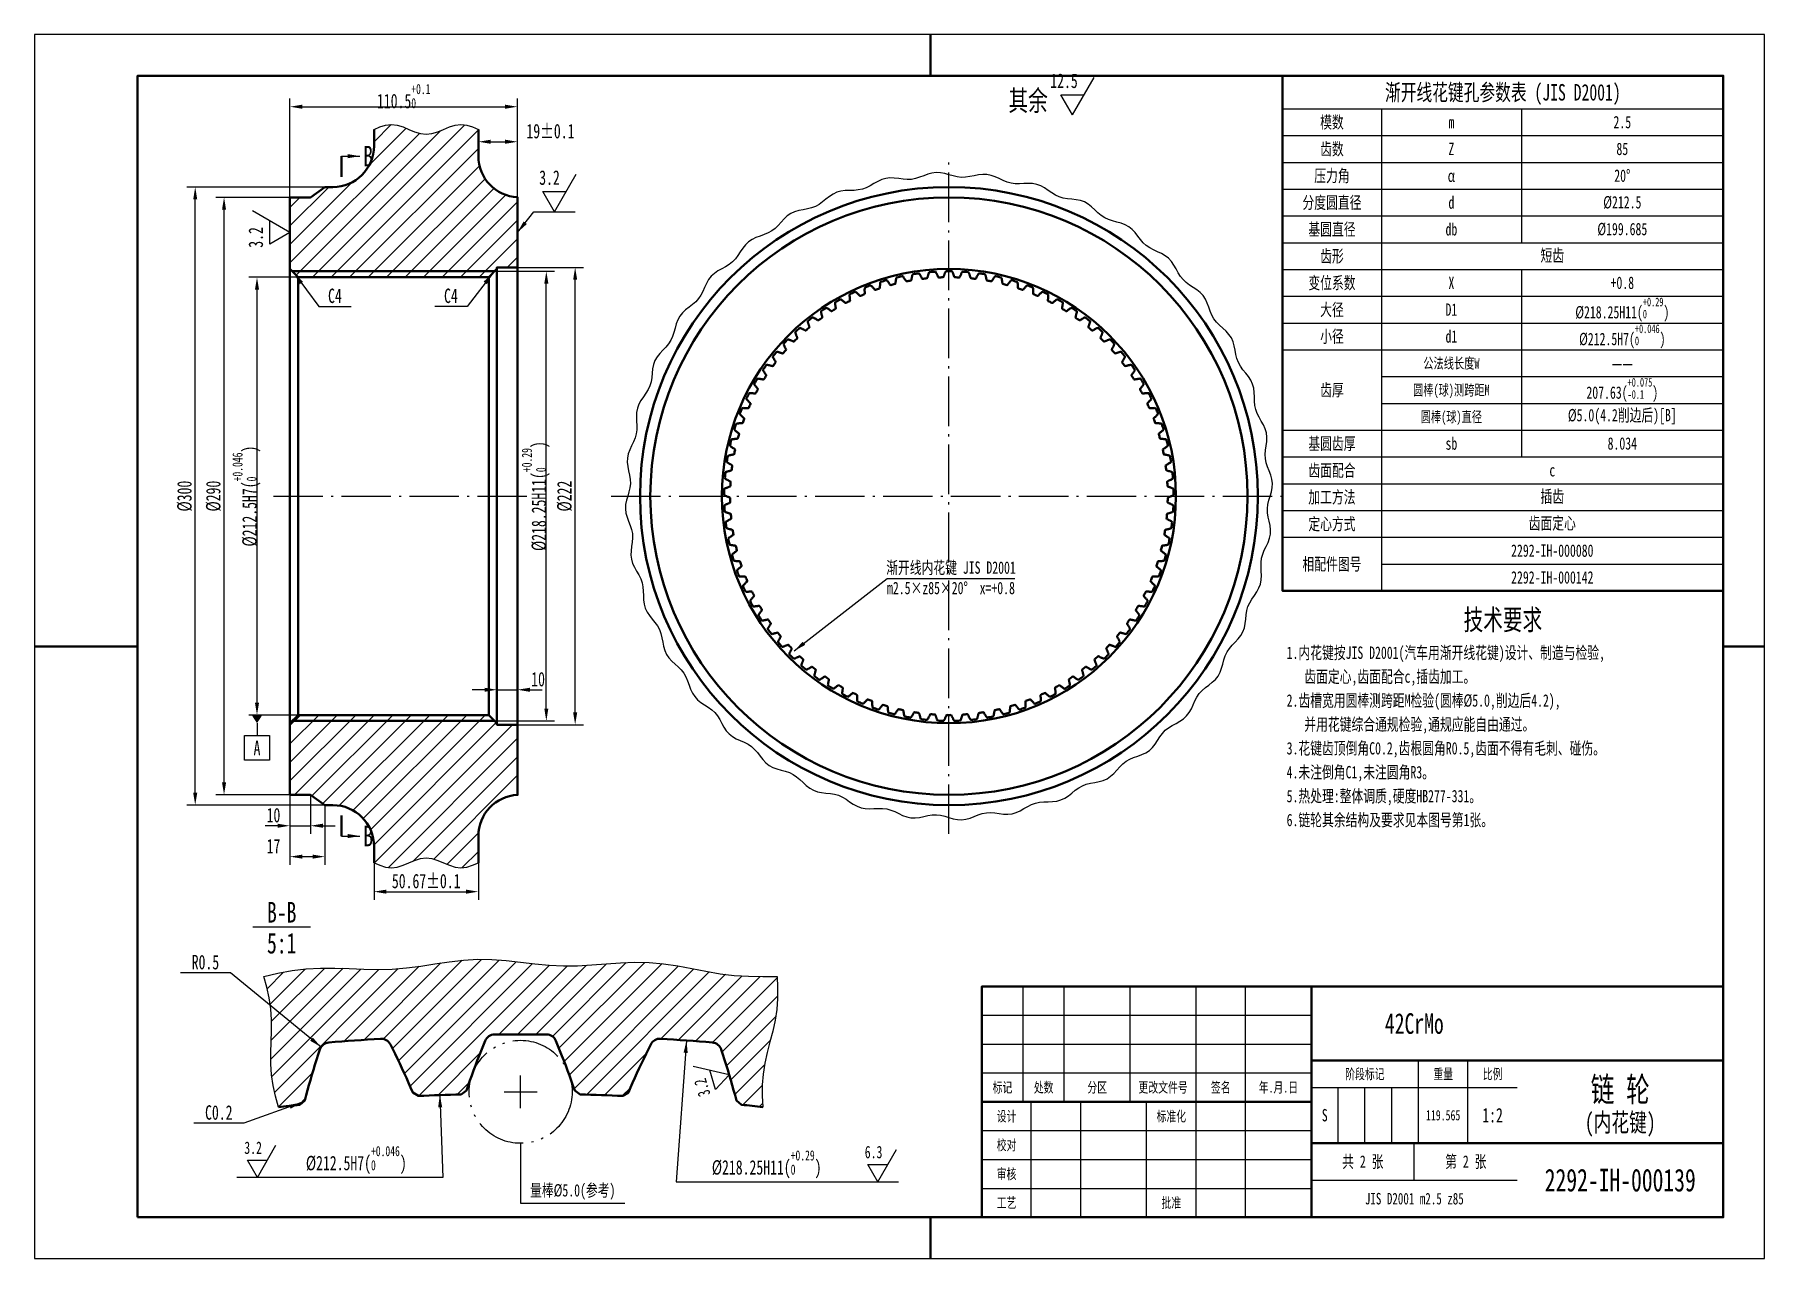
# Model space of a CAD drawing. Header units: millimetres. Extents: x 0 to 840, y 0 to 594.
import ezdxf
from ezdxf.enums import TextEntityAlignment as Align

# ---------------------------------------------------------------- set-up
doc = ezdxf.new("R2010")
doc.units = ezdxf.units.MM
doc.linetypes.add('GB_CENTER', pattern=[33, 24, -4, 1, -4])
doc.linetypes.add('GB_PHANTOM', pattern=[38, 24, -4, 1, -4, 1, -4])
for name, color, linetype, lineweight in [('中心线', 1, 'GB_CENTER', 25), ('剖面线', 8, 'Continuous', 25), ('双点画线', 6, 'GB_PHANTOM', 25), ('图框', 7, 'Continuous', 50), ('图框细', 7, 'Continuous', 25), ('尺寸', 3, 'Continuous', 25), ('文字', 7, 'Continuous', 25), ('波浪线', 3, 'Continuous', 25), ('粗实线', 7, 'Continuous', 50), ('细实线', 3, 'Continuous', 25)]:
    doc.layers.add(name, color=color, linetype=linetype, lineweight=lineweight)
doc.styles.add('HZ', font='simfang.ttf', dxfattribs={"width": 0.7})
doc.dimstyles.new('GB', dxfattribs={"dimscale": 2, "dimtxt": 3.5, "dimasz": 3, "dimexe": 2, "dimexo": 0, "dimgap": 0.8, "dimtad": 1, "dimdec": 3, "dimdsep": 46, "dimtxsty": 'HZ', "dimcen": 2.5, "dimclrd": 3, "dimclre": 3, "dimclrt": 7, "dimazin": 3, "dimtfac": 1, "dimtdec": 3, "dimtmove": 0, "dimatfit": 3, "dimlwd": 25, "dimlwe": 25})

msp = doc.modelspace()

# ---------------------------------------------------------------- texts
at = {"layer": '文字', "style": 'HZ', "width": 0.7}
for s, height, p in [('12.5', 7, (506.5461, 566)), ('3.2', 7, (255.0461, 519)), ('3.2', 6, (110.3995, 48.9017)), ('6.3', 6, (411.6966, 46.8077))]:
    msp.add_text(s, height=height, dxfattribs=at).set_placement(p, align=Align.BOTTOM_RIGHT)
for s, height, p in [('渐开线花键孔参数表 (JIS D2001)', 8, (713, 566)), ('模数', 6, (630, 551.5)), ('m', 6, (688, 551.5)), ('B', 10, (162, 535)), ('齿数', 6, (630, 538.5)), ('Z', 6, (688, 538.5)), ('压力角', 6, (630, 525.5)), ('α', 6, (688, 525.5)), ('分度圆直径', 6, (630, 512.5)), ('d', 6, (688, 512.5)), ('基圆直径', 6, (630, 499.5)), ('db', 6, (688, 499.5)), ('齿形', 6, (630, 486.5)), ('变位系数', 6, (630, 473.5)), ('X', 6, (688, 473.5)), ('大径', 6, (630, 460.5)), ('D1', 6, (688, 460.5)), ('小径', 6, (630, 447.5)), ('d1', 6, (688, 447.5)), ('公法线长度W', 5.2, (688, 434.5)), ('齿厚', 6, (630, 421.5)), ('圆棒(球)测跨距M', 5.2, (688, 421.5)), ('圆棒(球)直径', 5.2, (688, 408.5)), ('基圆齿厚', 6, (630, 395.5)), ('sb', 6, (688, 395.5)), ('齿面配合', 6, (630, 382.5)), ('加工方法', 6, (630, 369.5)), ('定心方式', 6, (630, 356.5)), ('相配件图号', 6, (630, 337)), ('技术要求', 10, (713, 310)), ('A', 7, (108, 247.75)), ('B', 10, (162, 205)), ('B-B', 10, (120, 168)), ('5:1', 10, (120, 153)), ('42CrMo', 10, (670, 114)), ('阶段标记', 5, (646, 89.5)), ('重量', 5, (684, 89.5)), ('比例', 5, (708, 89.5)), ('标记', 5, (470, 83)), ('处数', 5, (490, 83)), ('分区', 5, (516, 83)), ('更改文件号', 5, (548, 83)), ('签名', 5, (576, 83)), ('年.月.日', 5, (604, 83)), ('链 轮', 12, (770, 82)), ('设计', 5, (472, 69)), ('标准化', 5, (552, 69)), ('S', 6, (626.5, 69.5)), ('119.565', 5, (684, 69.5)), ('1:2', 7, (708, 69.5)), ('(内花键)', 9, (770, 66)), ('校对', 5, (472, 55)), ('共 2 张', 6, (645, 47)), ('第 2 张', 6, (695, 47)), ('审核', 5, (472, 41)), ('2292-IH-000139', 11, (770, 38)), ('工艺', 5, (472, 27)), ('批准', 5, (552, 27)), ('JIS D2001 m2.5 z85', 5.6, (670, 29))]:
    msp.add_text(s, height=height, dxfattribs=at).set_placement(p, align=Align.MIDDLE_CENTER)
msp.add_text('其余', height=10, dxfattribs=at).set_placement((492, 562), align=Align.MIDDLE_RIGHT)
for height, rotation, p in [(7, 90, (113, 500.5461)), (6, 106.5346164, (327.5214, 88.3815))]:
    msp.add_text('3.2', height=height, rotation=rotation, dxfattribs=at).set_placement(p, align=Align.BOTTOM_RIGHT)
for s, p in [('1.内花键按JIS D2001(汽车用渐开线花键)设计、制造与检验,', (608, 294)), ('   齿面定心,齿面配合c,插齿加工。', (608, 282.4)), ('2.齿槽宽用圆棒测跨距M检验(圆棒%%c5.0,削边后4.2),', (608, 270.8)), ('   并用花键综合通规检验,通规应能自由通过。', (608, 259.2)), ('3.花键齿顶倒角C0.2,齿根圆角R0.5,齿面不得有毛刺、碰伤。', (608, 247.6)), ('4.未注倒角C1,未注圆角R3。', (608, 236)), ('5.热处理:整体调质,硬度HB277-331。', (608, 224.4)), ('6.链轮其余结构及要求见本图号第1张。', (608, 212.8))]:
    msp.add_text(s, height=6, dxfattribs=at).set_placement(p, align=Align.MIDDLE_LEFT)
at = {"layer": '文字', "style": 'HZ'}
for s, insert, char_height, attachment_point in [('2.5', (771, 551.5), 6, 5), ('85', (771, 538.5), 6, 5), ('20°', (771, 525.5), 6, 5), ('%%c212.5', (771, 512.5), 6, 5), ('%%c199.685', (771, 499.5), 6, 5), ('短齿', (737, 486.5), 6, 5), ('C4', (145.84, 463.6), 7, 8), ('C4', (202.16, 463.6), 7, 8), ('+0.8', (771, 473.5), 6, 5), ('%%c218.25H11(\\H0.7x;\\S+0.29^ 0;\\H1.4286x;)', (771, 460.5), 6, 5), ('%%c212.5H7(\\H0.7x;\\S+0.046^ 0;\\H1.4286x;)', (771, 447.5), 6, 5), ('——', (771, 434.5), 6, 5), ('207.63(\\H0.7x;\\S+0.075^ -0.1;\\H1.4286x;)', (771, 421.5), 6, 5), ('%%c5.0(4.2削边后)[B]', (771, 408.5), 6, 5), ('8.034', (771, 395.5), 6, 5), ('c', (737, 382.5), 6, 5), ('插齿', (737, 369.5), 6, 5), ('齿面定心', (737, 356.5), 6, 5), ('2292-IH-000080', (737, 343.5), 6, 5), ('渐开线内花键 JIS D2001', (445, 331.6), 6, 8), ('m2.5×z85×20°  x=+0.8', (445, 328.4), 6, 2), ('2292-IH-000142', (737, 330.5), 6, 5), ('R0.5', (82.9571, 140.1952), 7, 8), ('C0.2', (89.4499, 67.2057), 7, 8), ('%%c212.5H7(\\H0.7x;\\S+0.046^ 0;\\H1.4286x;)', (156.2171, 40.9017), 7, 8), ('%%c218.25H11(\\H0.7x;\\S+0.29^ 0;\\H1.4286x;)', (355.5142, 38.8077), 7, 8), ('量棒%%c5.0(参考)', (261.32, 28.4489), 6, 8)]:
    msp.add_mtext(s, dxfattribs=dict(at, insert=insert, char_height=char_height, attachment_point=attachment_point))

# ---------------------------------------------------------------- dimensions: what is measured, and where the dimension line sits
at = {"layer": '尺寸'}
for base, p1, p2, text in [((124, 559), (124, 515), (234.5, 515.025), '<>\\H0.7x;\\S+0.1^ 0;'), ((164.83, 178), (164.83, 192), (215.5, 192), '<>±0.1')]:
    msp.add_linear_dim(base=base, p1=p1, p2=p2, text=text, dimstyle='GB', dxfattribs=at).render()
msp.add_linear_dim(base=(215.5, 542), p1=(215.5, 542), p2=(234.5, 515.025), location=(250.5, 547.1), text='<>±0.1', dimstyle='GB', override={"dimtmove": 2}, dxfattribs=at).render()
for base, p1, p2, text in [((78, 220), (141, 220), (141, 520), '%%c<>'), ((92, 225), (124, 225), (124, 515), '%%c<>'), ((248.5, 260.875), (223.375, 260.875), (223.375, 479.125), '%%c<>H11(\\H0.7x;\\S+0.29^ 0;\\H1.4286x;)'), ((262.5, 259), (234.5, 259), (234.5, 481), '%%c<>'), ((108, 263.75), (128, 263.75), (128, 476.25), '%%c<>H7(\\H0.7x;\\S+0.046^ 0;\\H1.4286x;)')]:
    msp.add_linear_dim(base=base, p1=p1, p2=p2, angle=90, text=text, dimstyle='GB', dxfattribs=at).render()
for base, p1, p2, location in [((224.5, 276), (224.5, 259.75), (234.5, 259), (244.5, 281.1)), ((124, 210), (124, 225), (134, 225), (116, 215.1)), ((124, 195), (124, 225), (141, 220), (116, 200.1))]:
    msp.add_linear_dim(base=base, p1=p1, p2=p2, location=location, dimstyle='GB', override={"dimtmove": 2}, dxfattribs=at).render()

# ---------------------------------------------------------------- hatches: boundary and pattern name
at = {"layer": '剖面线'}
h = msp.add_hatch(dxfattribs=at)
h.set_pattern_fill('ANSI31', scale=2)
h.paths.add_polyline_path([(215.5, 548), (215.5, 535, 0.39963753), (234.5, 515.025), (234.5, 481), (224.5, 481), (224.5, 480.25), (220.5, 476.25), (128, 476.25), (124, 480.25), (124, 515), (134, 515), (141, 520), (144.83, 520, 0.41421356), (164.83, 540), (164.83, 548), (167.645, 549.2), (170.46, 550.0785), (173.275, 550.4), (176.09, 550.0785), (178.905, 549.2), (181.72, 548), (184.535, 546.8), (187.35, 545.9215), (190.165, 545.6), (192.98, 545.9215), (195.795, 546.8), (198.61, 548), (201.425, 549.2), (204.24, 550.0785), (207.055, 550.4), (209.87, 550.0785), (212.685, 549.2)])
h = msp.add_hatch(dxfattribs=at)
h.set_pattern_fill('ANSI31', scale=2)
h.paths.add_polyline_path([(215.5, 192), (215.5, 205, -0.39963753), (234.5, 224.975), (234.5, 259), (224.5, 259), (224.5, 259.75), (220.5, 263.75), (128, 263.75), (124, 259.75), (124, 225), (134, 225), (141, 220), (144.83, 220, -0.41421356), (164.83, 200), (164.83, 192), (167.645, 190.8), (170.46, 189.9215), (173.275, 189.6), (176.09, 189.9215), (178.905, 190.8), (181.72, 192), (184.535, 193.2), (187.35, 194.0785), (190.165, 194.4), (192.98, 194.0785), (195.795, 193.2), (198.61, 192), (201.425, 190.8), (204.24, 189.9215), (207.055, 189.6), (209.87, 189.9215), (212.685, 190.8)])
h = msp.add_hatch(dxfattribs=at)
h.set_pattern_fill('ANSI31', scale=2)
h.paths.add_polyline_path([(353.5685, 73.4753, 0.0024366), (343.2711, 74.571), (340.7814, 76.7076), (340.1301, 79.1685), (339.4607, 81.6304), (338.7734, 84.0932), (338.0682, 86.5569), (337.3455, 89.0215), (336.6055, 91.4869), (335.8482, 93.9529), (335.0738, 96.4197), (334.2825, 98.8871), (333.4745, 101.355, 0.3000223), (329.1543, 104.7667, 0.00577452), (304.0181, 106.6281, 0.3000223), (299.2424, 103.8901), (298.0797, 101.5681), (296.9336, 99.2442), (295.8044, 96.9184), (294.6921, 94.5907), (293.5969, 92.2613), (292.5191, 89.9301), (291.4587, 87.5971), (290.4161, 85.2623), (289.3913, 82.9259), (288.3847, 80.5879), (285.6074, 78.8413, 0.00487324), (264.9108, 79.6066), (262.2701, 81.5535), (261.4389, 83.9595), (260.5895, 86.3652), (259.7221, 88.7706), (258.837, 91.1755), (257.9342, 93.58), (257.0141, 95.984), (256.0767, 98.3874), (255.1223, 100.7902), (254.151, 103.1924), (253.1629, 105.5939, 0.3000223), (248.6025, 108.6772, 0.00577452), (223.3975, 108.6772, 0.3000223), (218.8371, 105.5939), (217.849, 103.1924), (216.8777, 100.7902), (215.9233, 98.3874), (214.9859, 95.984), (214.0658, 93.58), (213.163, 91.1755), (212.2779, 88.7706), (211.4105, 86.3652), (210.5611, 83.9595), (209.7299, 81.5535), (207.0892, 79.6066, 0.00487324), (186.3926, 78.8413), (183.6153, 80.5879), (182.6087, 82.9259), (181.5839, 85.2623), (180.5413, 87.5971), (179.4809, 89.9301), (178.4031, 92.2613), (177.3079, 94.5907), (176.1956, 96.9184), (175.0664, 99.2442), (173.9203, 101.5681), (172.7576, 103.8901, 0.3000223), (167.9819, 106.6281, 0.00577452), (142.8457, 104.7667, 0.3000223), (138.5255, 101.355), (137.7175, 98.8871), (136.9262, 96.4197), (136.1518, 93.9529), (135.3945, 91.4869), (134.6545, 89.0215), (133.9318, 86.5569), (133.2266, 84.0932), (132.5393, 81.6304), (131.8699, 79.1685), (131.2186, 76.7076), (128.7289, 74.571, 0.0024366), (118.4315, 73.4753), (117.0486, 78.6667), (115.8787, 83.8818), (115.0778, 89.1379), (114.703, 94.4415), (114.6972, 99.7862), (114.9045, 105.1546), (115.1117, 110.523), (115.1059, 115.8677), (114.7311, 121.1713), (113.9302, 126.4274), (112.7603, 131.6425), (111.3774, 136.8339), (118.1912, 138.3759), (125.0403, 139.6631), (131.9351, 140.5388), (138.8734, 140.945), (145.8425, 140.9382), (152.8236, 140.6744), (159.798, 140.3673), (166.7523, 140.2309), (173.6815, 140.4221), (180.5892, 140.9988), (187.4857, 141.9039), (194.3834, 142.9808), (201.2924, 144.0155), (208.2179, 144.7933), (215.1586, 145.1574), (222.1079, 145.0501), (229.0574, 144.5286), (236, 143.75), (242.9327, 142.9286), (249.8579, 142.279), (256.7823, 141.958), (263.7138, 142.0229), (270.6583, 142.4162), (277.6166, 142.9808), (284.5832, 143.5024), (291.5473, 143.7667), (298.4958, 143.6172), (305.4183, 142.9969), (312.3103, 141.9636), (319.1764, 140.6744), (326.0295, 139.3433), (332.8879, 138.184), (339.7696, 137.3524), (346.687, 136.9053), (353.6416, 136.7847), (360.6226, 136.8339), (360.8298, 131.4655), (360.824, 126.1208), (360.4492, 120.8172), (359.6483, 115.561), (358.4785, 110.3459), (357.0955, 105.1546), (355.7126, 99.9632), (354.5427, 94.7482), (353.7418, 89.492), (353.367, 84.1884), (353.3612, 78.8437)])

# ---------------------------------------------------------------- linework, layer by layer
at = {"layer": '中心线'}
for p, q in [((444, 206), (444, 534)), ((116, 370), (242.5, 370)), ((280, 370), (608, 370)), ((236, 72.8489), (236, 88.8489)), ((228, 80.8489), (244, 80.8489))]:
    msp.add_line(p, q, dxfattribs=at)
at = {"layer": '双点画线'}
msp.add_circle((236, 80.8489), 25, dxfattribs=at)
at = {"layer": '图框'}
for p, q in [((435, 574), (435, 594)), ((0, 297), (50, 297)), ((820, 297), (840, 297)), ((620, 20), (620, 132)), ((620, 96), (720, 96)), ((720, 96), (820, 96)), ((460, 76), (620, 76)), ((620, 56), (720, 56)), ((720, 56), (820, 56)), ((435, 0), (435, 20))]:
    msp.add_line(p, q, dxfattribs=at)
for points in [[(50, 20), (820, 20), (820, 574), (50, 574)], [(606, 574), (820, 574), (820, 324), (606, 324)], [(460, 20), (820, 20), (820, 132), (460, 132)]]:
    msp.add_lwpolyline(points, close=True, dxfattribs=at)
at = {"layer": '图框细'}
for p, q in [((606, 558), (820, 558)), ((654, 558), (654, 324)), ((722, 558), (722, 545)), ((606, 545), (820, 545)), ((722, 545), (722, 532)), ((606, 532), (820, 532)), ((722, 532), (722, 519)), ((606, 519), (820, 519)), ((722, 519), (722, 506)), ((606, 506), (820, 506)), ((722, 506), (722, 493)), ((606, 493), (820, 493)), ((606, 480), (820, 480)), ((722, 480), (722, 467)), ((606, 467), (820, 467)), ((722, 467), (722, 454)), ((606, 454), (820, 454)), ((722, 454), (722, 441)), ((606, 441), (820, 441)), ((722, 441), (722, 428)), ((654, 428), (820, 428)), ((722, 428), (722, 415)), ((654, 415), (820, 415)), ((722, 415), (722, 402)), ((606, 402), (820, 402)), ((722, 402), (722, 389)), ((606, 389), (820, 389)), ((606, 376), (820, 376)), ((606, 363), (820, 363)), ((606, 350), (820, 350)), ((654, 337), (820, 337)), ((480, 76), (480, 132)), ((500, 76), (500, 132)), ((532, 76), (532, 132)), ((564, 76), (564, 132)), ((588, 76), (588, 132)), ((460, 118), (620, 118)), ((460, 104), (620, 104)), ((672, 56), (672, 96)), ((696, 56), (696, 96)), ((460, 90), (620, 90)), ((460, 76), (620, 76)), ((484, 20), (484, 76)), ((508, 20), (508, 76)), ((540, 20), (540, 76)), ((564, 20), (564, 76)), ((588, 20), (588, 76)), ((620, 83), (720, 83)), ((633, 56), (633, 83)), ((646, 56), (646, 83)), ((659, 56), (659, 83)), ((460, 62), (620, 62)), ((670, 38), (670, 56)), ((460, 48), (620, 48)), ((460, 34), (620, 34)), ((620, 38), (720, 38))]:
    msp.add_line(p, q, dxfattribs=at)
msp.add_lwpolyline([(0, 0), (840, 0), (840, 594), (0, 594)], close=True, dxfattribs=at)
at = {"layer": '尺寸'}
for p, q in [((234.5, 498), (242.5, 508)), ((242.5, 508), (262.5, 508)), ((126, 478.25), (138, 462)), ((222.5, 478.25), (210, 462)), ((138, 462), (153.68, 462)), ((210, 462), (194.32, 462)), ((368.8699, 294.8699), (414, 330)), ((414, 330), (476, 330)), ((108, 259.75), (108, 253.75)), ((95.1371, 138.5952), (70.7771, 138.5952)), ((139.1371, 102.5952), (95.1371, 138.5952)), ((316.5916, 105.77), (311.5142, 37.2077)), ((129.6299, 75.6057), (101.6299, 65.6057)), ((196.739, 79.2744), (198.2171, 39.3017)), ((101.6299, 65.6057), (77.2699, 65.6057)), ((236, 55.8489), (236, 26.8489)), ((198.2171, 39.3017), (98.2171, 39.3017)), ((311.5142, 37.2077), (419.5142, 37.2077)), ((236, 26.8489), (286.64, 26.8489))]:
    msp.add_line(p, q, dxfattribs=at)
msp.add_lwpolyline([(102, 253.75), (114, 253.75), (114, 241.75), (102, 241.75)], close=True, dxfattribs=at)
for points in [[(234.5, 498), (239.029, 502.0605), (237.4673, 503.3099)], [(126, 478.25), (128.7598, 472.8294), (130.3687, 474.0174)], [(222.5, 478.25), (218.0491, 474.104), (219.6344, 472.8845)], [(368.8699, 294.8699), (374.2188, 297.7663), (372.9903, 299.3445)], [(105.4, 263.75), (110.6, 263.75), (108, 259.75)], [(139.1371, 102.5952), (135.1266, 107.1686), (133.8601, 105.6207)], [(316.5916, 105.77), (315.1512, 99.8602), (317.1457, 99.7125)], [(129.6299, 75.6057), (123.6431, 74.5294), (124.3158, 72.6459)], [(196.739, 79.2744), (195.9614, 73.2415), (197.9601, 73.3154)]]:
    msp.add_solid(points, dxfattribs=at)
at = {"layer": '波浪线'}
for points in [[(164.83, 548), (167.645, 549.2), (170.46, 550.0785), (173.275, 550.4), (176.09, 550.0785), (178.905, 549.2), (181.72, 548), (184.535, 546.8), (187.35, 545.9215), (190.165, 545.6), (192.98, 545.9215), (195.795, 546.8), (198.61, 548), (201.425, 549.2), (204.24, 550.0785), (207.055, 550.4), (209.87, 550.0785), (212.685, 549.2), (215.5, 548)], [(164.83, 192), (167.645, 190.8), (170.46, 189.9215), (173.275, 189.6), (176.09, 189.9215), (178.905, 190.8), (181.72, 192), (184.535, 193.2), (187.35, 194.0785), (190.165, 194.4), (192.98, 194.0785), (195.795, 193.2), (198.61, 192), (201.425, 190.8), (204.24, 189.9215), (207.055, 189.6), (209.87, 189.9215), (212.685, 190.8), (215.5, 192)], [(118.4315, 73.4753), (117.0486, 78.6667), (115.8787, 83.8818), (115.0778, 89.1379), (114.703, 94.4415), (114.6972, 99.7862), (114.9045, 105.1546), (115.1117, 110.523), (115.1059, 115.8677), (114.7311, 121.1713), (113.9302, 126.4274), (112.7603, 131.6425), (111.3774, 136.8339), (118.1912, 138.3759), (125.0403, 139.6631), (131.9351, 140.5388), (138.8734, 140.945), (145.8425, 140.9382), (152.8236, 140.6744), (159.798, 140.3673), (166.7523, 140.2309), (173.6815, 140.4221), (180.5892, 140.9988), (187.4857, 141.9039), (194.3834, 142.9808), (201.2924, 144.0155), (208.2179, 144.7933), (215.1586, 145.1574), (222.1079, 145.0501), (229.0574, 144.5286), (236, 143.75), (242.9327, 142.9286), (249.8579, 142.279), (256.7823, 141.958), (263.7138, 142.0229), (270.6583, 142.4162), (277.6166, 142.9808), (284.5832, 143.5024), (291.5473, 143.7667), (298.4958, 143.6172), (305.4183, 142.9969), (312.3103, 141.9636), (319.1764, 140.6744), (326.0295, 139.3433), (332.8879, 138.184), (339.7696, 137.3524), (346.687, 136.9053), (353.6416, 136.7847), (360.6226, 136.8339), (360.8298, 131.4655), (360.824, 126.1208), (360.4492, 120.8172), (359.6483, 115.561), (358.4785, 110.3459), (357.0955, 105.1546), (355.7126, 99.9632), (354.5427, 94.7482), (353.7418, 89.492), (353.367, 84.1884), (353.3612, 78.8437), (353.5685, 73.4753)]]:
    msp.add_lwpolyline(points, dxfattribs=at)
msp.add_lwpolyline([(600, 370), (600.5866, 372.0498), (600.9854, 374.1108), (601.0788, 376.1716), (600.824, 378.2188), (600.2647, 380.2421), (599.5191, 382.2396), (598.7481, 384.2194), (598.1119, 386.1978), (597.727, 388.1948), (597.6351, 390.2264), (597.7918, 392.2988), (598.0794, 394.4038), (598.3381, 396.5201), (598.4096, 398.6181), (598.1794, 400.6682), (597.6075, 402.6503), (596.7386, 404.5612), (595.6897, 406.4175), (594.6185, 408.2522), (593.6806, 410.1068), (592.9881, 412.019), (592.5794, 414.0112), (592.4101, 416.0826), (592.3648, 418.2067), (592.2893, 420.3374), (592.0317, 422.4208), (591.4837, 424.4096), (590.6088, 426.2778), (589.4516, 428.0293), (588.1252, 429.6986), (586.7802, 431.3432), (585.5637, 433.0282), (584.5806, 434.8085), (583.8653, 436.7123), (583.374, 438.7317), (582.997, 440.8225), (582.5891, 442.9152), (582.0088, 444.9326), (581.1564, 446.8113), (580, 448.5196), (578.583, 450.0685), (577.0119, 451.5098), (575.4261, 452.9237), (573.961, 454.3977), (572.7115, 456.0023), (571.7072, 457.7707), (570.9061, 459.6884), (570.2067, 461.6945), (569.4763, 463.6976), (568.5876, 465.5994), (567.4518, 467.3216), (566.0424, 468.828), (564.4006, 470.1361), (562.6233, 471.3139), (560.8359, 472.4623), (559.1583, 473.689), (557.6731, 475.0784), (556.4046, 476.668), (555.3133, 478.4366), (554.3087, 480.3087), (553.274, 482.1729), (552.0987, 483.9122), (550.7075, 485.4355), (549.0798, 486.7029), (547.2536, 487.7381), (545.3139, 488.6233), (543.3688, 489.478), (541.52, 490.4271), (539.8357, 491.5671), (538.3341, 492.9386), (536.9796, 494.5148), (535.6945, 496.2067), (534.3809, 497.8861), (532.948, 499.4201), (531.3356, 500.707), (529.5297, 501.7042), (527.564, 502.441), (525.5098, 503.0119), (523.4549, 503.5518), (521.4804, 504.2), (519.6386, 505.0624), (517.9409, 506.1822), (516.3565, 507.5271), (514.8225, 508.997), (513.2624, 510.4503), (511.6071, 511.7413), (509.8133, 512.7601), (507.8736, 513.4625), (505.8169, 513.8827), (503.6986, 514.1252), (501.5846, 514.337), (499.533, 514.6683), (497.5789, 515.232), (495.727, 516.0725), (493.9517, 517.1529), (492.2067, 518.3648), (490.4384, 519.5561), (488.6016, 520.5723), (486.6704, 521.298), (484.6447, 521.6882), (482.5476, 521.7816), (480.4175, 521.6897), (478.2964, 521.5682), (476.2182, 521.5745), (474.2, 521.8256), (472.2394, 522.3659), (470.3169, 523.1554), (468.4038, 524.0794), (466.4709, 524.9794), (464.4977, 525.6957), (462.4769, 526.1104), (460.4151, 526.179), (458.3292, 525.9431), (456.2396, 525.5191), (454.1636, 525.0673), (452.11, 524.7484), (450.0774, 524.6807), (448.0564, 524.9077), (446.0341, 525.3867), (444, 526), (441.9502, 526.5866), (439.8892, 526.9854), (437.8284, 527.0788), (435.7812, 526.824), (433.7579, 526.2647), (431.7604, 525.5191), (429.7806, 524.7481), (427.8022, 524.1119), (425.8052, 523.727), (423.7736, 523.6351), (421.7012, 523.7918), (419.5962, 524.0794), (417.4799, 524.3381), (415.3819, 524.4096), (413.3318, 524.1794), (411.3497, 523.6075), (409.4388, 522.7386), (407.5825, 521.6897), (405.7478, 520.6185), (403.8932, 519.6806), (401.981, 518.9881), (399.9888, 518.5794), (397.9174, 518.4101), (395.7933, 518.3648), (393.6626, 518.2893), (391.5792, 518.0317), (389.5904, 517.4837), (387.7222, 516.6088), (385.9707, 515.4516), (384.3014, 514.1252), (382.6568, 512.7802), (380.9718, 511.5637), (379.1915, 510.5806), (377.2877, 509.8653), (375.2683, 509.374), (373.1775, 508.997), (371.0848, 508.5891), (369.0674, 508.0088), (367.1887, 507.1564), (365.4804, 506), (363.9315, 504.583), (362.4902, 503.0119), (361.0763, 501.4261), (359.6023, 499.961), (357.9977, 498.7115), (356.2293, 497.7072), (354.3116, 496.9061), (352.3055, 496.2067), (350.3024, 495.4763), (348.4006, 494.5876), (346.6784, 493.4518), (345.172, 492.0424), (343.8639, 490.4006), (342.6861, 488.6233), (341.5377, 486.8359), (340.311, 485.1583), (338.9216, 483.6731), (337.332, 482.4046), (335.5634, 481.3133), (333.6913, 480.3087), (331.8271, 479.274), (330.0878, 478.0987), (328.5645, 476.7075), (327.2971, 475.0798), (326.2619, 473.2536), (325.3767, 471.3139), (324.522, 469.3688), (323.5729, 467.52), (322.4329, 465.8357), (321.0614, 464.3341), (319.4852, 462.9796), (317.7933, 461.6945), (316.1139, 460.3809), (314.5799, 458.948), (313.293, 457.3356), (312.2958, 455.5297), (311.559, 453.564), (310.9881, 451.5098), (310.4482, 449.4549), (309.8, 447.4804), (308.9376, 445.6386), (307.8178, 443.9409), (306.4729, 442.3565), (305.003, 440.8225), (303.5497, 439.2624), (302.2587, 437.6071), (301.2399, 435.8133), (300.5375, 433.8736), (300.1173, 431.8169), (299.8748, 429.6986), (299.663, 427.5846), (299.3317, 425.533), (298.768, 423.5789), (297.9275, 421.727), (296.8471, 419.9517), (295.6352, 418.2067), (294.4439, 416.4384), (293.4277, 414.6016), (292.702, 412.6704), (292.3118, 410.6447), (292.2184, 408.5476), (292.3103, 406.4175), (292.4318, 404.2964), (292.4255, 402.2182), (292.1744, 400.2), (291.6341, 398.2394), (290.8446, 396.3169), (289.9206, 394.4038), (289.0206, 392.4709), (288.3043, 390.4977), (287.8896, 388.4769), (287.821, 386.4151), (288.0569, 384.3292), (288.4809, 382.2396), (288.9327, 380.1636), (289.2516, 378.11), (289.3193, 376.0774), (289.0923, 374.0564), (288.6133, 372.0341), (288, 370), (287.4134, 367.9502), (287.0146, 365.8892), (286.9212, 363.8284), (287.176, 361.7812), (287.7353, 359.7579), (288.4809, 357.7604), (289.2519, 355.7806), (289.8881, 353.8022), (290.273, 351.8052), (290.3649, 349.7736), (290.2082, 347.7012), (289.9206, 345.5962), (289.6619, 343.4799), (289.5904, 341.3819), (289.8206, 339.3318), (290.3925, 337.3497), (291.2614, 335.4388), (292.3103, 333.5825), (293.3815, 331.7478), (294.3194, 329.8932), (295.0119, 327.981), (295.4206, 325.9888), (295.5899, 323.9174), (295.6352, 321.7933), (295.7107, 319.6626), (295.9683, 317.5792), (296.5163, 315.5904), (297.3912, 313.7222), (298.5484, 311.9707), (299.8748, 310.3014), (301.2198, 308.6568), (302.4363, 306.9718), (303.4194, 305.1915), (304.1347, 303.2877), (304.626, 301.2683), (305.003, 299.1775), (305.4109, 297.0848), (305.9912, 295.0674), (306.8436, 293.1887), (308, 291.4804), (309.417, 289.9315), (310.9881, 288.4902), (312.5739, 287.0763), (314.039, 285.6023), (315.2885, 283.9977), (316.2928, 282.2293), (317.0939, 280.3116), (317.7933, 278.3055), (318.5237, 276.3024), (319.4124, 274.4006), (320.5482, 272.6784), (321.9576, 271.172), (323.5994, 269.8639), (325.3767, 268.6861), (327.1641, 267.5377), (328.8417, 266.311), (330.3269, 264.9216), (331.5954, 263.332), (332.6867, 261.5634), (333.6913, 259.6913), (334.726, 257.8271), (335.9013, 256.0878), (337.2925, 254.5645), (338.9202, 253.2971), (340.7464, 252.2619), (342.6861, 251.3767), (344.6312, 250.522), (346.48, 249.5729), (348.1643, 248.4329), (349.6659, 247.0614), (351.0204, 245.4852), (352.3055, 243.7933), (353.6191, 242.1139), (355.052, 240.5799), (356.6644, 239.293), (358.4703, 238.2958), (360.436, 237.559), (362.4902, 236.9881), (364.5451, 236.4482), (366.5196, 235.8), (368.3614, 234.9376), (370.0591, 233.8178), (371.6435, 232.4729), (373.1775, 231.003), (374.7376, 229.5497), (376.3929, 228.2587), (378.1867, 227.2399), (380.1264, 226.5375), (382.1831, 226.1173), (384.3014, 225.8748), (386.4154, 225.663), (388.467, 225.3317), (390.4211, 224.768), (392.273, 223.9275), (394.0483, 222.8471), (395.7933, 221.6352), (397.5616, 220.4439), (399.3984, 219.4277), (401.3296, 218.702), (403.3553, 218.3118), (405.4524, 218.2184), (407.5825, 218.3103), (409.7036, 218.4318), (411.7818, 218.4255), (413.8, 218.1744), (415.7606, 217.6341), (417.6831, 216.8446), (419.5962, 215.9206), (421.5291, 215.0206), (423.5023, 214.3043), (425.5231, 213.8896), (427.5849, 213.821), (429.6708, 214.0569), (431.7604, 214.4809), (433.8364, 214.9327), (435.89, 215.2516), (437.9226, 215.3193), (439.9436, 215.0923), (441.9659, 214.6133), (444, 214), (446.0498, 213.4134), (448.1108, 213.0146), (450.1716, 212.9212), (452.2188, 213.176), (454.2421, 213.7353), (456.2396, 214.4809), (458.2194, 215.2519), (460.1978, 215.8881), (462.1948, 216.273), (464.2264, 216.3649), (466.2988, 216.2082), (468.4038, 215.9206), (470.5201, 215.6619), (472.6181, 215.5904), (474.6682, 215.8206), (476.6503, 216.3925), (478.5612, 217.2614), (480.4175, 218.3103), (482.2522, 219.3815), (484.1068, 220.3194), (486.019, 221.0119), (488.0112, 221.4206), (490.0826, 221.5899), (492.2067, 221.6352), (494.3374, 221.7107), (496.4208, 221.9683), (498.4096, 222.5163), (500.2778, 223.3912), (502.0293, 224.5484), (503.6986, 225.8748), (505.3432, 227.2198), (507.0282, 228.4363), (508.8085, 229.4194), (510.7123, 230.1347), (512.7317, 230.626), (514.8225, 231.003), (516.9152, 231.4109), (518.9326, 231.9912), (520.8113, 232.8436), (522.5196, 234), (524.0685, 235.417), (525.5098, 236.9881), (526.9237, 238.5739), (528.3977, 240.039), (530.0023, 241.2885), (531.7707, 242.2928), (533.6884, 243.0939), (535.6945, 243.7933), (537.6976, 244.5237), (539.5994, 245.4124), (541.3216, 246.5482), (542.828, 247.9576), (544.1361, 249.5994), (545.3139, 251.3767), (546.4623, 253.1641), (547.689, 254.8417), (549.0784, 256.3269), (550.668, 257.5954), (552.4366, 258.6867), (554.3087, 259.6913), (556.1729, 260.726), (557.9122, 261.9013), (559.4355, 263.2925), (560.7029, 264.9202), (561.7381, 266.7464), (562.6233, 268.6861), (563.478, 270.6312), (564.4271, 272.48), (565.5671, 274.1643), (566.9386, 275.6659), (568.5148, 277.0204), (570.2067, 278.3055), (571.8861, 279.6191), (573.4201, 281.052), (574.707, 282.6644), (575.7042, 284.4703), (576.441, 286.436), (577.0119, 288.4902), (577.5518, 290.5451), (578.2, 292.5196), (579.0624, 294.3614), (580.1822, 296.0591), (581.5271, 297.6435), (582.997, 299.1775), (584.4503, 300.7376), (585.7413, 302.3929), (586.7601, 304.1867), (587.4625, 306.1264), (587.8827, 308.1831), (588.1252, 310.3014), (588.337, 312.4154), (588.6683, 314.467), (589.232, 316.4211), (590.0725, 318.273), (591.1529, 320.0483), (592.3648, 321.7933), (593.5561, 323.5616), (594.5723, 325.3984), (595.298, 327.3296), (595.6882, 329.3553), (595.7816, 331.4524), (595.6897, 333.5825), (595.5682, 335.7036), (595.5745, 337.7818), (595.8256, 339.8), (596.3659, 341.7606), (597.1554, 343.6831), (598.0794, 345.5962), (598.9794, 347.5291), (599.6957, 349.5023), (600.1104, 351.5231), (600.179, 353.5849), (599.9431, 355.6708), (599.5191, 357.7604), (599.0673, 359.8364), (598.7484, 361.89), (598.6807, 363.9226), (598.9077, 365.9436), (599.3867, 367.9659), (600, 370)], close=True, dxfattribs=at)
at = {"layer": '粗实线'}
for p, q in [((149, 525), (149, 535)), ((124, 259.75), (124, 480.25)), ((125.125, 479.125), (223.375, 479.125)), ((224.5, 480.25), (224.5, 481)), ((224.5, 259.75), (224.5, 480.25)), ((234.5, 259), (234.5, 481)), ((128, 263.75), (128, 476.25)), ((220.5, 263.75), (220.5, 476.25)), ((125.125, 260.875), (223.375, 260.875)), ((224.5, 259.75), (224.5, 259)), ((149, 215), (149, 205))]:
    msp.add_line(p, q, dxfattribs=at)
for points in [[(215.5, 548), (215.5, 535, 0.39963753), (234.5, 515.025), (234.5, 481), (224.5, 481), (224.5, 480.25), (220.5, 476.25), (128, 476.25), (124, 480.25), (124, 515), (134, 515), (141, 520), (144.83, 520, 0.41421356), (164.83, 540), (164.83, 548)], [(215.5, 192), (215.5, 205, -0.39963753), (234.5, 224.975), (234.5, 259), (224.5, 259), (224.5, 259.75), (220.5, 263.75), (128, 263.75), (124, 259.75), (124, 225), (134, 225), (141, 220), (144.83, 220, -0.41421356), (164.83, 200), (164.83, 192)], [(353.5685, 73.4753, 0.0024366), (343.2711, 74.571), (340.7814, 76.7076), (340.1301, 79.1685), (339.4607, 81.6304), (338.7734, 84.0932), (338.0682, 86.5569), (337.3455, 89.0215), (336.6055, 91.4869), (335.8482, 93.9529), (335.0738, 96.4197), (334.2825, 98.8871), (333.4745, 101.355, 0.3000223), (329.1543, 104.7667, 0.00577452), (304.0181, 106.6281, 0.3000223), (299.2424, 103.8901), (298.0797, 101.5681), (296.9336, 99.2442), (295.8044, 96.9184), (294.6921, 94.5907), (293.5969, 92.2613), (292.5191, 89.9301), (291.4587, 87.5971), (290.4161, 85.2623), (289.3913, 82.9259), (288.3847, 80.5879), (285.6074, 78.8413, 0.00487324), (264.9108, 79.6066), (262.2701, 81.5535), (261.4389, 83.9595), (260.5895, 86.3652), (259.7221, 88.7706), (258.837, 91.1755), (257.9342, 93.58), (257.0141, 95.984), (256.0767, 98.3874), (255.1223, 100.7902), (254.151, 103.1924), (253.1629, 105.5939, 0.3000223), (248.6025, 108.6772, 0.00577452), (223.3975, 108.6772, 0.3000223), (218.8371, 105.5939), (217.849, 103.1924), (216.8777, 100.7902), (215.9233, 98.3874), (214.9859, 95.984), (214.0658, 93.58), (213.163, 91.1755), (212.2779, 88.7706), (211.4105, 86.3652), (210.5611, 83.9595), (209.7299, 81.5535), (207.0892, 79.6066, 0.00487324), (186.3926, 78.8413), (183.6153, 80.5879), (182.6087, 82.9259), (181.5839, 85.2623), (180.5413, 87.5971), (179.4809, 89.9301), (178.4031, 92.2613), (177.3079, 94.5907), (176.1956, 96.9184), (175.0664, 99.2442), (173.9203, 101.5681), (172.7576, 103.8901, 0.3000223), (167.9819, 106.6281, 0.00577452), (142.8457, 104.7667, 0.3000223), (138.5255, 101.355), (137.7175, 98.8871), (136.9262, 96.4197), (136.1518, 93.9529), (135.3945, 91.4869), (134.6545, 89.0215), (133.9318, 86.5569), (133.2266, 84.0932), (132.5393, 81.6304), (131.8699, 79.1685), (131.2186, 76.7076), (128.7289, 74.571, 0.0024366), (118.4315, 73.4753)]]:
    msp.add_lwpolyline(points, format="xyb", dxfattribs=at)
msp.add_lwpolyline([(446.8911, 476.2107), (446.627, 476.4053), (446.5439, 476.646), (446.4589, 476.8865), (446.3722, 477.1271), (446.2837, 477.3676), (446.1934, 477.608), (446.1014, 477.8484), (446.0077, 478.0887), (445.9122, 478.329), (445.8151, 478.5692), (445.7163, 478.8094, 0.3000223), (445.2602, 479.1177, 0.00577452), (442.7398, 479.1177, 0.3000223), (442.2837, 478.8094), (442.1849, 478.5692), (442.0878, 478.329), (441.9923, 478.0887), (441.8986, 477.8484), (441.8066, 477.608), (441.7163, 477.3676), (441.6278, 477.1271), (441.5411, 476.8865), (441.4561, 476.646), (441.373, 476.4053), (441.1089, 476.2107, 0.00487324), (439.0393, 476.1341), (438.7615, 476.3088), (438.6609, 476.5426), (438.5584, 476.7762), (438.4541, 477.0097), (438.3481, 477.243), (438.2403, 477.4761), (438.1308, 477.7091), (438.0196, 477.9418), (437.9066, 478.1744), (437.792, 478.4068), (437.6758, 478.639, 0.3000223), (437.1982, 478.9128, 0.00577452), (434.6846, 478.7267, 0.3000223), (434.2525, 478.3855), (434.1717, 478.1387), (434.0926, 477.892), (434.0152, 477.6453), (433.9395, 477.3987), (433.8654, 477.1521), (433.7932, 476.9057), (433.7227, 476.6593), (433.6539, 476.413), (433.587, 476.1668), (433.5219, 475.9208), (433.2729, 475.7071, 0.00487324), (431.2145, 475.4779), (430.9247, 475.6316), (430.807, 475.8573), (430.6876, 476.0828), (430.5663, 476.3079), (430.4434, 476.5327), (430.3187, 476.7573), (430.1922, 476.9815), (430.0641, 477.2054), (429.9343, 477.429), (429.8029, 477.6523), (429.6698, 477.8753, 0.3000223), (429.1733, 478.1131, 0.00577452), (426.6803, 477.7418, 0.3000223), (426.2746, 477.3696), (426.2123, 477.1176), (426.1516, 476.8657), (426.0926, 476.6139), (426.0353, 476.3624), (425.9797, 476.1111), (425.9258, 475.86), (425.8737, 475.609), (425.8233, 475.3584), (425.7747, 475.1079), (425.728, 474.8577), (425.4954, 474.6262, 0.00487324), (423.4596, 474.2457), (423.1592, 474.3775), (423.0252, 474.5939), (422.8894, 474.8099), (422.7519, 475.0255), (422.6127, 475.2406), (422.4717, 475.4553), (422.3291, 475.6696), (422.1848, 475.8834), (422.0388, 476.0968), (421.8912, 476.3098), (421.742, 476.5224, 0.3000223), (421.2293, 476.7228, 0.00577452), (418.7706, 476.1685, 0.3000223), (418.3935, 475.7674), (418.3499, 475.5114), (418.308, 475.2557), (418.2678, 475.0003), (418.2292, 474.7452), (418.1923, 474.4905), (418.1571, 474.236), (418.1237, 473.982), (418.092, 473.7282), (418.062, 473.4749), (418.0339, 473.2219), (417.8191, 472.9739, 0.00487324), (415.8169, 472.444), (415.5076, 472.5533), (415.358, 472.7593), (415.2066, 472.9646), (415.0535, 473.1695), (414.8988, 473.3737), (414.7424, 473.5774), (414.5843, 473.7806), (414.4246, 473.9832), (414.2633, 474.1852), (414.1004, 474.3867), (413.9359, 474.5877, 0.3000223), (413.4098, 474.7497, 0.00577452), (410.9987, 474.0153, 0.3000223), (410.6522, 473.5874), (410.6277, 473.3289), (410.6048, 473.0708), (410.5835, 472.8131), (410.5639, 472.5559), (410.5459, 472.2991), (410.5296, 472.0428), (410.515, 471.787), (410.5021, 471.5316), (410.491, 471.2767), (410.4816, 471.0223), (410.2857, 470.7592, 0.00487324), (408.3281, 470.0829), (408.0116, 470.169), (407.8471, 470.3633), (407.681, 470.557), (407.5133, 470.7499), (407.3438, 470.9422), (407.1728, 471.1338), (407.0002, 471.3247), (406.8259, 471.515), (406.6501, 471.7046), (406.4728, 471.8935), (406.2939, 472.0817, 0.3000223), (405.7573, 472.2045, 0.00577452), (403.407, 471.294, 0.3000223), (403.0931, 470.8417), (403.0877, 470.5821), (403.0839, 470.323), (403.0817, 470.0645), (403.0812, 469.8065), (403.0822, 469.5491), (403.0849, 469.2923), (403.0892, 469.0361), (403.0952, 468.7804), (403.1029, 468.5254), (403.1123, 468.271), (402.9364, 467.9941, 0.00487324), (401.0342, 467.1751), (400.7121, 467.2376), (400.5338, 467.4193), (400.3538, 467.6001), (400.1723, 467.7802), (399.9891, 467.9594), (399.8044, 468.1379), (399.6181, 468.3155), (399.4303, 468.4924), (399.241, 468.6685), (399.0502, 468.8438), (398.8579, 469.0183, 0.3000223), (398.3137, 469.1011, 0.00577452), (396.037, 468.0195, 0.3000223), (395.7574, 467.5453), (395.7712, 467.286), (395.7866, 467.0273), (395.8035, 466.7693), (395.8219, 466.512), (395.842, 466.2554), (395.8636, 465.9995), (395.8869, 465.7443), (395.9118, 465.4898), (395.9383, 465.236), (395.9664, 464.983), (395.8115, 464.6939, 0.00487324), (393.9749, 463.7366), (393.6491, 463.7752), (393.4578, 463.9432), (393.265, 464.1102), (393.0706, 464.2764), (392.8747, 464.4416), (392.6774, 464.6059), (392.4785, 464.7693), (392.2781, 464.9318), (392.0763, 465.0935), (391.8731, 465.2542), (391.6684, 465.414, 0.3000223), (391.1195, 465.4564, 0.00577452), (388.929, 464.2096, 0.3000223), (388.6852, 463.7161), (388.7181, 463.4585), (388.7525, 463.2017), (388.7884, 462.9456), (388.8259, 462.6904), (388.8648, 462.4359), (388.9053, 462.1823), (388.9473, 461.9295), (388.9909, 461.6776), (389.0361, 461.4265), (389.0829, 461.1762), (388.9497, 460.8764, 0.00487324), (387.1888, 459.7861), (386.861, 459.8006), (386.6579, 459.954), (386.4533, 460.1063), (386.2472, 460.2577), (386.0396, 460.408), (385.8306, 460.5573), (385.6202, 460.7055), (385.4084, 460.8528), (385.1952, 460.9991), (384.9807, 461.1443), (384.7647, 461.2886, 0.3000223), (384.2143, 461.2904, 0.00577452), (382.1218, 459.8852, 0.3000223), (381.9151, 459.375), (381.9669, 459.1206), (382.0202, 458.867), (382.0749, 458.6143), (382.1311, 458.3625), (382.1887, 458.1116), (382.2478, 457.8617), (382.3084, 457.6127), (382.3705, 457.3646), (382.4341, 457.1176), (382.4992, 456.8715), (382.3886, 456.5626, 0.00487324), (380.713, 455.3453), (380.3851, 455.3355), (380.1712, 455.4734), (379.9558, 455.6103), (379.7391, 455.746), (379.521, 455.8806), (379.3016, 456.014), (379.0808, 456.1463), (378.8587, 456.2776), (378.6353, 456.4077), (378.4106, 456.5367), (378.1846, 456.6647, 0.3000223), (377.6355, 456.6257, 0.00577452), (375.6525, 455.0699, 0.3000223), (375.484, 454.5458), (375.5546, 454.2959), (375.6264, 454.0469), (375.6997, 453.799), (375.7743, 453.552), (375.8503, 453.3061), (375.9277, 453.0612), (376.0065, 452.8174), (376.0867, 452.5746), (376.1684, 452.3329), (376.2515, 452.0923), (376.1639, 451.7761, 0.00487324), (374.5829, 450.4383), (374.2566, 450.4043), (374.033, 450.5261), (373.8082, 450.6467), (373.5821, 450.766), (373.3546, 450.8841), (373.1259, 451.001), (372.896, 451.1166), (372.6648, 451.2311), (372.4324, 451.3444), (372.1987, 451.4565), (371.9639, 451.5674, 0.3000223), (371.4192, 451.488, 0.00577452), (369.5565, 449.7899, 0.3000223), (369.4272, 449.2549), (369.516, 449.0108), (369.6061, 448.7679), (369.6974, 448.526), (369.79, 448.2852), (369.884, 448.0456), (369.9793, 447.8071), (370.0759, 447.5697), (370.1738, 447.3335), (370.2731, 447.0985), (370.3738, 446.8647), (370.3098, 446.5429, 0.00487324), (368.8319, 445.092), (368.509, 445.034), (368.2771, 445.139), (368.0439, 445.2426), (367.8096, 445.3449), (367.574, 445.4459), (367.3373, 445.5455), (367.0995, 445.6439), (366.8605, 445.741), (366.6203, 445.8368), (366.3791, 445.9313), (366.1367, 446.0246, 0.3000223), (365.5993, 445.9052, 0.00577452), (363.8671, 444.0742, 0.3000223), (363.7777, 443.531), (363.8843, 443.2942), (363.992, 443.0586), (364.101, 442.8241), (364.2111, 442.5908), (364.3225, 442.3588), (364.4352, 442.128), (364.549, 441.8984), (364.6642, 441.6701), (364.7805, 441.443), (364.8982, 441.2173), (364.8582, 440.8917, 0.00487324), (363.4914, 439.3356), (363.1737, 439.2539), (362.9346, 439.3415), (362.6945, 439.4276), (362.4532, 439.5123), (362.2109, 439.5956), (361.9675, 439.6775), (361.723, 439.758), (361.4774, 439.8372), (361.2309, 439.915), (360.9833, 439.9915), (360.7347, 440.0666, 0.3000223), (360.2076, 439.9078, 0.00577452), (358.6154, 437.9539, 0.3000223), (358.5663, 437.4056), (358.6901, 437.1773), (358.8149, 436.9503), (358.9409, 436.7245), (359.068, 436.5), (359.1962, 436.2768), (359.3256, 436.0549), (359.4561, 435.8344), (359.5878, 435.6152), (359.7206, 435.3974), (359.8546, 435.181), (359.8387, 434.8533, 0.00487324), (358.5906, 433.2005), (358.2798, 433.0955), (358.035, 433.1652), (357.7891, 433.2334), (357.5423, 433.3), (357.2944, 433.3652), (357.0456, 433.4289), (356.7959, 433.4912), (356.5452, 433.552), (356.2935, 433.6114), (356.041, 433.6693), (355.7875, 433.7259, 0.3000223), (355.2736, 433.5286, 0.00577452), (353.83, 431.4625, 0.3000223), (353.8216, 430.9121), (353.9618, 430.6935), (354.1031, 430.4763), (354.2454, 430.2604), (354.3888, 430.046), (354.5331, 429.8328), (354.6785, 429.6211), (354.825, 429.4108), (354.9725, 429.202), (355.121, 428.9946), (355.2706, 428.7886), (355.279, 428.4606, 0.00487324), (354.1564, 426.7202), (353.8541, 426.5926), (353.6048, 426.644), (353.3546, 426.6938), (353.1035, 426.742), (352.8515, 426.7887), (352.5987, 426.8339), (352.345, 426.8775), (352.0905, 426.9197), (351.8352, 426.9603), (351.579, 426.9995), (351.3221, 427.0371, 0.3000223), (350.8241, 426.8025, 0.00577452), (349.5371, 424.6354, 0.3000223), (349.5693, 424.0858), (349.7253, 423.8782), (349.8823, 423.672), (350.0401, 423.4673), (350.1989, 423.264), (350.3586, 423.0621), (350.5193, 422.8617), (350.6808, 422.6628), (350.8434, 422.4654), (351.0068, 422.2695), (351.1713, 422.0752), (351.2038, 421.7487, 0.00487324), (350.2128, 419.9302), (349.9208, 419.7805), (349.6684, 419.8134), (349.4152, 419.8446), (349.1612, 419.8742), (348.9064, 419.9021), (348.651, 419.9285), (348.3948, 419.9533), (348.1378, 419.9765), (347.8802, 419.9982), (347.6219, 420.0183), (347.3628, 420.0369, 0.3000223), (346.8836, 419.7661, 0.00577452), (345.7601, 417.5098, 0.3000223), (345.8328, 416.9642), (346.0037, 416.7687), (346.1755, 416.5746), (346.348, 416.3821), (346.5214, 416.1911), (346.6956, 416.0015), (346.8706, 415.8136), (347.0464, 415.6271), (347.2231, 415.4423), (347.4005, 415.259), (347.5789, 415.0773), (347.6355, 414.7542, 0.00487324), (346.7814, 412.8674), (346.5013, 412.6966), (346.2471, 412.7107), (345.9923, 412.7231), (345.7368, 412.7339), (345.4807, 412.7429), (345.224, 412.7504), (344.9667, 412.7562), (344.7087, 412.7603), (344.4502, 412.7629), (344.1911, 412.7639), (343.9314, 412.7633, 0.3000223), (343.4734, 412.4579, 0.00577452), (342.5196, 410.1248, 0.3000223), (342.6325, 409.586), (342.8174, 409.4037), (343.003, 409.2229), (343.1893, 409.0436), (343.3763, 408.8659), (343.564, 408.6897), (343.7524, 408.5152), (343.9415, 408.3423), (344.1313, 408.1709), (344.3219, 408.0013), (344.5131, 407.8333), (344.5934, 407.5152, 0.00487324), (343.8811, 405.5705), (343.6143, 405.3795), (343.3598, 405.3748), (343.1047, 405.3684), (342.8492, 405.3602), (342.5931, 405.3503), (342.3365, 405.3388), (342.0795, 405.3255), (341.8219, 405.3107), (341.5639, 405.2941), (341.3054, 405.276), (341.0465, 405.2562, 0.3000223), (340.6123, 404.9178, 0.00577452), (339.8334, 402.5207, 0.3000223), (339.9858, 401.9917), (340.1836, 401.8235), (340.3821, 401.6569), (340.5811, 401.4918), (340.7807, 401.3284), (340.9809, 401.1666), (341.1817, 401.0065), (341.3831, 400.848), (341.585, 400.6912), (341.7876, 400.536), (341.9907, 400.3826), (342.0943, 400.0713, 0.00487324), (341.5275, 398.0793), (341.2756, 397.8691), (341.0221, 397.8457), (340.7682, 397.8204), (340.514, 397.7934), (340.2593, 397.7646), (340.0043, 397.7342), (339.7489, 397.702), (339.4932, 397.6681), (339.2371, 397.6326), (338.9806, 397.5954), (338.7239, 397.5566, 0.3000223), (338.3159, 397.187, 0.00577452), (337.7162, 394.7389, 0.3000223), (337.9071, 394.2226), (338.1169, 394.0695), (338.3271, 393.918), (338.5378, 393.7681), (338.7489, 393.6199), (338.9605, 393.4733), (339.1726, 393.3284), (339.3851, 393.1852), (339.5981, 393.0437), (339.8115, 392.904), (340.0254, 392.766), (340.1517, 392.4632, 0.00487324), (339.7336, 390.4348), (339.4979, 390.2066), (339.2468, 390.1644), (338.9955, 390.1205), (338.7439, 390.0748), (338.4921, 390.0273), (338.24, 389.9781), (337.9877, 389.9271), (337.7352, 389.8745), (337.4824, 389.8201), (337.2294, 389.7641), (336.9762, 389.7064, 0.3000223), (336.5967, 389.3077, 0.00577452), (336.1794, 386.822, 0.3000223), (336.408, 386.3212), (336.6284, 386.184), (336.8493, 386.0484), (337.0704, 385.9145), (337.2919, 385.7823), (337.5138, 385.6518), (337.736, 385.5229), (337.9585, 385.3958), (338.1813, 385.2705), (338.4045, 385.1469), (338.6281, 385.0251), (338.7763, 384.7324, 0.00487324), (338.5092, 382.6786), (338.2909, 382.4336), (338.0437, 382.3731), (337.7963, 382.3107), (337.5488, 382.2465), (337.3012, 382.1806), (337.0534, 382.1129), (336.8056, 382.0434), (336.5576, 381.9723), (336.3095, 381.8994), (336.0614, 381.8249), (335.8131, 381.7486, 0.3000223), (335.464, 381.323, 0.00577452), (335.2315, 378.8132, 0.3000223), (335.4964, 378.3307), (335.7264, 378.2102), (335.9567, 378.0913), (336.1871, 377.9741), (336.4178, 377.8586), (336.6487, 377.7447), (336.8797, 377.6327), (337.111, 377.5223), (337.3426, 377.4138), (337.5743, 377.307), (337.8062, 377.202), (337.9757, 376.9211, 0.00487324), (337.8609, 374.8532), (337.6614, 374.5928), (337.4193, 374.5142), (337.1772, 374.4337), (336.9351, 374.3514), (336.693, 374.2673), (336.4509, 374.1815), (336.2089, 374.094), (335.9668, 374.0047), (335.7248, 373.9137), (335.4828, 373.821), (335.2409, 373.7267, 0.3000223), (334.9242, 373.2764, 0.00577452), (334.8776, 370.7563, 0.3000223), (335.1775, 370.2947), (335.4158, 370.1915), (335.6541, 370.0899), (335.8926, 369.99), (336.1312, 369.8919), (336.3698, 369.7954), (336.6086, 369.7007), (336.8474, 369.6078), (337.0863, 369.5166), (337.3252, 369.4272), (337.5643, 369.3397), (337.7541, 369.0721, 0.00487324), (337.7923, 367.0013), (337.6126, 366.7269), (337.3769, 366.6306), (337.1414, 366.5324), (336.9061, 366.4325), (336.6709, 366.3308), (336.4358, 366.2273), (336.2009, 366.1221), (335.9661, 366.0152), (335.7315, 365.9066), (335.497, 365.7963), (335.2627, 365.6844, 0.3000223), (334.9801, 365.2119, 0.00577452), (335.1198, 362.6953, 0.3000223), (335.4529, 362.2571), (335.6981, 362.1717), (335.9434, 362.088), (336.1886, 362.0061), (336.4337, 361.9258), (336.6789, 361.8472), (336.924, 361.7704), (337.169, 361.6954), (337.414, 361.6221), (337.6589, 361.5506), (337.9037, 361.481), (338.1127, 361.2281, 0.00487324), (338.3038, 359.1658), (338.1448, 358.8789), (337.9169, 358.7654), (337.6893, 358.6501), (337.462, 358.5331), (337.2349, 358.4143), (337.0081, 358.2937), (336.7816, 358.1715), (336.5554, 358.0475), (336.3294, 357.9219), (336.1037, 357.7946), (335.8783, 357.6656, 0.3000223), (335.6314, 357.1736, 0.00577452), (335.9566, 354.6742, 0.3000223), (336.3211, 354.2617), (336.572, 354.1947), (336.8228, 354.1294), (337.0734, 354.0657), (337.3238, 354.0038), (337.574, 353.9436), (337.8241, 353.8851), (338.074, 353.8283), (338.3237, 353.7733), (338.5733, 353.7201), (338.8226, 353.6687), (339.0497, 353.432, 0.00487324), (339.3926, 351.3895), (339.2552, 351.0915), (339.0363, 350.9616), (338.8179, 350.8298), (338.5998, 350.6963), (338.3821, 350.5611), (338.1649, 350.4241), (337.948, 350.2854), (337.7315, 350.1451), (337.5155, 350.0031), (337.2998, 349.8595), (337.0845, 349.7142, 0.3000223), (336.8746, 349.2054, 0.00577452), (337.3835, 346.7368, 0.3000223), (337.7775, 346.3523), (338.0327, 346.3041), (338.2875, 346.2574), (338.5421, 346.2125), (338.7965, 346.1692), (339.0505, 346.1276), (339.3042, 346.0877), (339.5576, 346.0496), (339.8107, 346.0132), (340.0635, 345.9785), (340.3159, 345.9457), (340.5599, 345.7264, 0.00487324), (341.0527, 343.7148), (340.9377, 343.4075), (340.729, 343.2617), (340.5209, 343.1142), (340.3133, 342.9649), (340.1062, 342.814), (339.8996, 342.6614), (339.6936, 342.5071), (339.4881, 342.3511), (339.2831, 342.1936), (339.0786, 342.0344), (338.8747, 341.8737, 0.3000223), (338.7029, 341.3507, 0.00577452), (339.3927, 338.9264, 0.3000223), (339.814, 338.5721), (340.072, 338.5428), (340.3297, 338.5151), (340.5869, 338.4891), (340.8437, 338.4647), (341.1001, 338.442), (341.3561, 338.421), (341.6116, 338.4016), (341.8667, 338.384), (342.1214, 338.3682), (342.3755, 338.3541), (342.635, 338.1534, 0.00487324), (343.275, 336.1836), (343.1831, 335.8687), (342.9857, 335.7079), (342.789, 335.5454), (342.593, 335.3812), (342.3976, 335.2154), (342.2029, 335.0479), (342.0088, 334.8789), (341.8154, 334.7082), (341.6226, 334.5359), (341.4304, 334.3621), (341.2389, 334.1867, 0.3000223), (341.1063, 333.6524, 0.00577452), (341.9732, 331.2857, 0.3000223), (342.4196, 330.9635), (342.679, 330.9534), (342.938, 330.9448), (343.1965, 330.9378), (343.4544, 330.9325), (343.7118, 330.9287), (343.9686, 330.9267), (344.2249, 330.9263), (344.4806, 330.9276), (344.7357, 330.9306), (344.9902, 330.9353), (345.2638, 330.7543, 0.00487324), (346.0475, 328.8372), (345.9791, 328.5163), (345.7941, 328.3414), (345.61, 328.1648), (345.4266, 327.9866), (345.244, 327.8068), (345.0622, 327.6254), (344.8811, 327.4425), (344.7008, 327.258), (344.5213, 327.0719), (344.3425, 326.8844), (344.1645, 326.6953, 0.3000223), (344.0716, 326.1527, 0.00577452), (345.111, 323.8565, 0.3000223), (345.5799, 323.5682), (345.8394, 323.5772), (346.0983, 323.5878), (346.3566, 323.5999), (346.6142, 323.6136), (346.8711, 323.6289), (347.1274, 323.6458), (347.383, 323.6643), (347.6379, 323.6845), (347.8921, 323.7063), (348.1456, 323.7298), (348.4318, 323.5695, 0.00487324), (349.355, 321.7156), (349.3104, 321.3905), (349.1389, 321.2024), (348.9683, 321.0127), (348.7986, 320.8215), (348.6298, 320.6287), (348.4619, 320.4343), (348.2948, 320.2385), (348.1286, 320.0412), (347.9633, 319.8424), (347.7988, 319.6422), (347.6352, 319.4405, 0.3000223), (347.5827, 318.8925, 0.00577452), (348.7888, 316.6793, 0.3000223), (349.2778, 316.4264), (349.5359, 316.4546), (349.7933, 316.4842), (350.05, 316.5154), (350.3059, 316.5481), (350.561, 316.5823), (350.8153, 316.6181), (351.0689, 316.6555), (351.3216, 316.6944), (351.5735, 316.7349), (351.8245, 316.7771), (352.1218, 316.6384, 0.00487324), (353.1794, 314.8577), (353.1589, 314.5302), (353.0018, 314.3299), (352.8457, 314.1282), (352.6905, 313.9249), (352.5364, 313.7201), (352.3833, 313.514), (352.2312, 313.3063), (352.08, 313.0973), (351.9298, 312.8868), (351.7806, 312.675), (351.6324, 312.4618, 0.3000223), (351.6204, 311.9114, 0.00577452), (352.9867, 309.7933, 0.3000223), (353.493, 309.5772), (353.7484, 309.6244), (354.0029, 309.673), (354.2565, 309.723), (354.5093, 309.7745), (354.7612, 309.8275), (355.0122, 309.882), (355.2623, 309.9379), (355.5114, 309.9954), (355.7596, 310.0545), (356.0069, 310.115), (356.3136, 309.9987, 0.00487324), (357.4998, 308.3009), (357.5036, 307.9728), (357.3617, 307.7615), (357.2209, 307.5488), (357.0812, 307.3346), (356.9426, 307.119), (356.8051, 306.9021), (356.6687, 306.6838), (356.5334, 306.4641), (356.3992, 306.2432), (356.266, 306.0209), (356.1339, 305.7973, 0.3000223), (356.1627, 305.2476, 0.00577452), (357.6816, 303.2362, 0.3000223), (358.2025, 303.0581), (358.4537, 303.1239), (358.704, 303.1912), (358.9532, 303.2598), (359.2015, 303.3299), (359.4488, 303.4013), (359.6951, 303.4742), (359.9403, 303.5485), (360.1846, 303.6242), (360.4277, 303.7014), (360.6698, 303.7801), (360.9843, 303.6866, 0.00487324), (362.2927, 302.0811), (362.3206, 301.7543), (362.1947, 301.533), (362.07, 301.3104), (361.9465, 301.0865), (361.8243, 300.8613), (361.7032, 300.6348), (361.5833, 300.4071), (361.4646, 300.178), (361.347, 299.9477), (361.2306, 299.7162), (361.1154, 299.4835, 0.3000223), (361.1847, 298.9374, 0.00577452), (362.848, 297.0437, 0.3000223), (363.3807, 296.9045), (363.6263, 296.9888), (363.8709, 297.0743), (364.1144, 297.1612), (364.3568, 297.2493), (364.5982, 297.3389), (364.8384, 297.4297), (365.0775, 297.5219), (365.3155, 297.6155), (365.5523, 297.7104), (365.7879, 297.8067), (366.1084, 297.7368, 0.00487324), (367.5318, 296.2323), (367.5838, 295.9084), (367.4746, 295.6785), (367.3667, 295.4473), (367.2601, 295.2149), (367.1547, 294.9813), (367.0507, 294.7464), (366.948, 294.5104), (366.8465, 294.2732), (366.7463, 294.0349), (366.6473, 293.7954), (366.5496, 293.5548, 0.3000223), (366.659, 293.0153, 0.00577452), (368.4577, 291.2496, 0.3000223), (368.9991, 291.1502), (369.2378, 291.2523), (369.4754, 291.3557), (369.7119, 291.4603), (369.9471, 291.5662), (370.1812, 291.6733), (370.4141, 291.7816), (370.6457, 291.8912), (370.8761, 292.0021), (371.1053, 292.1143), (371.3331, 292.2277), (371.658, 292.1817, 0.00487324), (373.1885, 290.7864), (373.2643, 290.4672), (373.1724, 290.2298), (373.0818, 289.9913), (372.9927, 289.7517), (372.9049, 289.5109), (372.8185, 289.269), (372.7335, 289.0261), (372.6498, 288.7821), (372.5675, 288.537), (372.4864, 288.2909), (372.4067, 288.0437, 0.3000223), (372.5557, 287.5137, 0.00577452), (374.4799, 285.8857, 0.3000223), (375.0272, 285.8265), (375.2577, 285.946), (375.487, 286.0666), (375.7151, 286.1884), (375.9419, 286.3114), (376.1674, 286.4354), (376.3917, 286.5607), (376.6146, 286.6871), (376.8362, 286.8147), (377.0564, 286.9435), (377.2753, 287.0735), (377.6026, 287.0515, 0.00487324), (379.232, 285.7731), (379.3312, 285.4604), (379.257, 285.2169), (379.1843, 284.9723), (379.1131, 284.7267), (379.0434, 284.4801), (378.9751, 284.2326), (378.9082, 283.984), (378.8428, 283.7345), (378.7788, 283.484), (378.7162, 283.2325), (378.6549, 282.9802, 0.3000223), (378.8427, 282.4627, 0.00577452), (380.8818, 280.9812, 0.3000223), (381.432, 280.9625), (381.653, 281.0988), (381.8728, 281.236), (382.0913, 281.3743), (382.3084, 281.5136), (382.5241, 281.654), (382.7385, 281.7955), (382.9515, 281.938), (383.163, 282.0817), (383.3731, 282.2264), (383.5818, 282.3721), (383.9099, 282.3744, 0.00487324), (385.6292, 281.2198), (385.7513, 280.9153), (385.6953, 280.667), (385.6409, 280.4177), (385.588, 280.1675), (385.5366, 279.9165), (385.4868, 279.6645), (385.4385, 279.4117), (385.3917, 279.158), (385.3463, 278.9035), (385.3024, 278.6481), (385.26, 278.3919, 0.3000223), (385.4854, 277.8897, 0.00577452), (387.6284, 276.5628, 0.3000223), (388.1785, 276.5849), (388.3889, 276.737), (388.5979, 276.8902), (388.8056, 277.0442), (389.0118, 277.1992), (389.2166, 277.3551), (389.4199, 277.5121), (389.6218, 277.6699), (389.8221, 277.8288), (390.021, 277.9886), (390.2183, 278.1494), (390.5453, 278.1759, 0.00487324), (392.3453, 277.1515), (392.4895, 276.8567), (392.452, 276.605), (392.4161, 276.3524), (392.3818, 276.099), (392.3492, 275.8448), (392.3181, 275.5899), (392.2886, 275.3342), (392.2606, 275.0777), (392.2342, 274.8205), (392.2093, 274.5626), (392.1859, 274.304, 0.3000223), (392.4478, 273.8198, 0.00577452), (394.6829, 272.6548, 0.3000223), (395.2298, 272.7174), (395.4285, 272.8847), (395.6256, 273.0528), (395.8213, 273.2218), (396.0155, 273.3916), (396.2082, 273.5623), (396.3994, 273.7337), (396.5891, 273.9061), (396.7772, 274.0793), (396.9637, 274.2534), (397.1486, 274.4283), (397.4728, 274.4789, 0.00487324), (399.3434, 273.5902), (399.509, 273.3069), (399.4902, 273.0531), (399.4731, 272.7985), (399.4576, 272.5433), (399.4438, 272.2874), (399.4317, 272.0308), (399.4211, 271.7737), (399.4122, 271.5158), (399.4048, 271.2574), (399.399, 270.9983), (399.3948, 270.7387, 0.3000223), (399.6917, 270.2752, 0.00577452), (402.0068, 269.2784, 0.3000223), (402.5476, 269.3813), (402.7333, 269.5628), (402.9175, 269.745), (403.1002, 269.928), (403.2813, 270.1116), (403.4609, 270.2961), (403.6389, 270.4812), (403.8153, 270.6671), (403.9901, 270.8537), (404.1633, 271.0411), (404.3347, 271.2292), (404.6543, 271.3036, 0.00487324), (406.5855, 270.5555), (406.7715, 270.2852), (406.7715, 270.0306), (406.7733, 269.7755), (406.7767, 269.5199), (406.7818, 269.2636), (406.7886, 269.0069), (406.7971, 268.7496), (406.8072, 268.4919), (406.819, 268.2336), (406.8323, 267.9748), (406.8473, 267.7156, 0.3000223), (407.1777, 267.2752, 0.00577452), (409.56, 266.4522, 0.3000223), (410.0917, 266.5947), (410.2635, 266.7894), (410.4338, 266.9847), (410.6025, 267.1807), (410.7695, 267.3773), (410.935, 267.5744), (411.0989, 267.7722), (411.261, 267.9706), (411.4216, 268.1696), (411.5804, 268.3693), (411.7375, 268.5696), (412.0507, 268.6674, 0.00487324), (414.0319, 268.0639), (414.2374, 267.8081), (414.2562, 267.5542), (414.2767, 267.2999), (414.2991, 267.0452), (414.3231, 266.7901), (414.3489, 266.5345), (414.3763, 266.2786), (414.4054, 266.0223), (414.4362, 265.7656), (414.4687, 265.5085), (414.5027, 265.2511, 0.3000223), (414.8647, 264.8363, 0.00577452), (417.3013, 264.1915, 0.3000223), (417.8211, 264.3729), (417.978, 264.5797), (418.1334, 264.7871), (418.2871, 264.995), (418.4392, 265.2033), (418.5897, 265.4122), (418.7385, 265.6215), (418.8856, 265.8314), (419.031, 266.0417), (419.1746, 266.2526), (419.3165, 266.4639), (419.6216, 266.5845, 0.00487324), (421.642, 266.129), (421.8658, 265.8891), (421.9033, 265.6373), (421.9426, 265.3853), (421.9836, 265.1329), (422.0265, 264.8802), (422.071, 264.6273), (422.1173, 264.3741), (422.1653, 264.1206), (422.2149, 263.8669), (422.2663, 263.6129), (422.3193, 263.3587, 0.3000223), (422.7109, 262.9718, 0.00577452), (425.1885, 262.5086, 0.3000223), (425.6934, 262.7279), (425.8346, 262.9458), (425.9743, 263.1641), (426.1122, 263.3828), (426.2485, 263.6018), (426.3832, 263.8212), (426.5161, 264.041), (426.6473, 264.2611), (426.7767, 264.4816), (426.9044, 264.7025), (427.0303, 264.9237), (427.3257, 265.0665, 0.00487324), (429.3742, 264.7615), (429.6151, 264.5388), (429.6711, 264.2904), (429.7289, 264.0419), (429.7885, 263.7933), (429.8498, 263.5445), (429.9129, 263.2955), (429.9778, 263.0464), (430.0443, 262.7972), (430.1126, 262.5478), (430.1826, 262.2983), (430.2542, 262.0487, 0.3000223), (430.6733, 261.6918, 0.00577452), (433.1783, 261.4129, 0.3000223), (433.6657, 261.6689), (433.7905, 261.8966), (433.9136, 262.1246), (434.035, 262.3529), (434.1548, 262.5814), (434.2728, 262.8101), (434.3892, 263.0391), (434.5037, 263.2683), (434.6166, 263.4978), (434.7276, 263.7275), (434.8368, 263.9574), (435.1208, 264.1217, 0.00487324), (437.1863, 263.9687), (437.4429, 263.7644), (437.5171, 263.5209), (437.5931, 263.2773), (437.6709, 263.0338), (437.7505, 262.7902), (437.8318, 262.5465), (437.9149, 262.3029), (437.9997, 262.0593), (438.0862, 261.8156), (438.1743, 261.572), (438.2642, 261.3283, 0.3000223), (438.7085, 261.0034, 0.00577452), (441.2273, 260.9102, 0.3000223), (441.6944, 261.2015), (441.8021, 261.4378), (441.908, 261.6743), (442.0123, 261.9109), (442.1148, 262.1476), (442.2156, 262.3844), (442.3147, 262.6214), (442.4121, 262.8584), (442.5077, 263.0956), (442.6014, 263.3329), (442.6934, 263.5702), (442.9645, 263.755, 0.00487324), (445.0355, 263.755), (445.3066, 263.5702), (445.3986, 263.3329), (445.4923, 263.0956), (445.5879, 262.8584), (445.6853, 262.6214), (445.7844, 262.3844), (445.8852, 262.1476), (445.9877, 261.9109), (446.092, 261.6743), (446.1979, 261.4378), (446.3056, 261.2015, 0.3000223), (446.7727, 260.9102, 0.00577452), (449.2915, 261.0034, 0.3000223), (449.7358, 261.3283), (449.8257, 261.572), (449.9138, 261.8156), (450.0003, 262.0593), (450.0851, 262.3029), (450.1682, 262.5465), (450.2495, 262.7902), (450.3291, 263.0338), (450.4069, 263.2773), (450.4829, 263.5209), (450.5571, 263.7644), (450.8137, 263.9687, 0.00487324), (452.8792, 264.1217), (453.1632, 263.9574), (453.2724, 263.7275), (453.3834, 263.4978), (453.4963, 263.2683), (453.6108, 263.0391), (453.7272, 262.8101), (453.8452, 262.5814), (453.965, 262.3529), (454.0864, 262.1246), (454.2095, 261.8966), (454.3343, 261.6689, 0.3000223), (454.8217, 261.4129, 0.00577452), (457.3267, 261.6918, 0.3000223), (457.7458, 262.0487), (457.8174, 262.2983), (457.8874, 262.5478), (457.9557, 262.7972), (458.0222, 263.0464), (458.0871, 263.2955), (458.1502, 263.5445), (458.2115, 263.7933), (458.2711, 264.0419), (458.3289, 264.2904), (458.3849, 264.5388), (458.6258, 264.7615, 0.00487324), (460.6743, 265.0665), (460.9697, 264.9237), (461.0956, 264.7025), (461.2233, 264.4816), (461.3527, 264.2611), (461.4839, 264.041), (461.6168, 263.8212), (461.7515, 263.6018), (461.8878, 263.3828), (462.0257, 263.1641), (462.1654, 262.9458), (462.3066, 262.7279, 0.3000223), (462.8115, 262.5086, 0.00577452), (465.2891, 262.9718, 0.3000223), (465.6807, 263.3587), (465.7337, 263.6129), (465.7851, 263.8669), (465.8347, 264.1206), (465.8827, 264.3741), (465.929, 264.6273), (465.9735, 264.8802), (466.0164, 265.1329), (466.0574, 265.3853), (466.0967, 265.6373), (466.1342, 265.8891), (466.358, 266.129, 0.00487324), (468.3784, 266.5845), (468.6835, 266.4639), (468.8254, 266.2526), (468.969, 266.0417), (469.1144, 265.8314), (469.2615, 265.6215), (469.4103, 265.4122), (469.5608, 265.2033), (469.7129, 264.995), (469.8666, 264.7871), (470.022, 264.5797), (470.1789, 264.3729, 0.3000223), (470.6987, 264.1915, 0.00577452), (473.1353, 264.8363, 0.3000223), (473.4973, 265.2511), (473.5313, 265.5085), (473.5638, 265.7656), (473.5946, 266.0223), (473.6237, 266.2786), (473.6511, 266.5345), (473.6769, 266.7901), (473.7009, 267.0452), (473.7233, 267.2999), (473.7438, 267.5542), (473.7626, 267.8081), (473.9681, 268.0639, 0.00487324), (475.9493, 268.6674), (476.2625, 268.5696), (476.4196, 268.3693), (476.5784, 268.1696), (476.739, 267.9706), (476.9011, 267.7722), (477.065, 267.5744), (477.2305, 267.3773), (477.3975, 267.1807), (477.5662, 266.9847), (477.7365, 266.7894), (477.9083, 266.5947, 0.3000223), (478.44, 266.4522, 0.00577452), (480.8223, 267.2752, 0.3000223), (481.1527, 267.7156), (481.1677, 267.9748), (481.181, 268.2336), (481.1928, 268.4919), (481.2029, 268.7496), (481.2114, 269.0069), (481.2182, 269.2636), (481.2233, 269.5199), (481.2267, 269.7755), (481.2285, 270.0306), (481.2285, 270.2852), (481.4145, 270.5555, 0.00487324), (483.3457, 271.3036), (483.6653, 271.2292), (483.8367, 271.0411), (484.0099, 270.8537), (484.1847, 270.6671), (484.3611, 270.4812), (484.5391, 270.2961), (484.7187, 270.1116), (484.8998, 269.928), (485.0825, 269.745), (485.2667, 269.5628), (485.4524, 269.3813, 0.3000223), (485.9932, 269.2784, 0.00577452), (488.3083, 270.2752, 0.3000223), (488.6052, 270.7387), (488.601, 270.9983), (488.5952, 271.2574), (488.5878, 271.5158), (488.5789, 271.7737), (488.5683, 272.0308), (488.5562, 272.2874), (488.5424, 272.5433), (488.5269, 272.7985), (488.5098, 273.0531), (488.491, 273.3069), (488.6566, 273.5902, 0.00487324), (490.5272, 274.4789), (490.8514, 274.4283), (491.0363, 274.2534), (491.2228, 274.0793), (491.4109, 273.9061), (491.6006, 273.7337), (491.7918, 273.5623), (491.9845, 273.3916), (492.1787, 273.2218), (492.3744, 273.0528), (492.5715, 272.8847), (492.7702, 272.7174, 0.3000223), (493.3171, 272.6548, 0.00577452), (495.5522, 273.8198, 0.3000223), (495.8141, 274.304), (495.7907, 274.5626), (495.7658, 274.8205), (495.7394, 275.0777), (495.7114, 275.3342), (495.6819, 275.5899), (495.6508, 275.8448), (495.6182, 276.099), (495.5839, 276.3524), (495.548, 276.605), (495.5105, 276.8567), (495.6547, 277.1515, 0.00487324), (497.4547, 278.1759), (497.7817, 278.1494), (497.979, 277.9886), (498.1779, 277.8288), (498.3782, 277.6699), (498.5801, 277.5121), (498.7834, 277.3551), (498.9882, 277.1992), (499.1944, 277.0442), (499.4021, 276.8902), (499.6111, 276.737), (499.8215, 276.5849, 0.3000223), (500.3716, 276.5628, 0.00577452), (502.5146, 277.8897, 0.3000223), (502.74, 278.3919), (502.6976, 278.6481), (502.6537, 278.9035), (502.6083, 279.158), (502.5615, 279.4117), (502.5132, 279.6645), (502.4634, 279.9165), (502.412, 280.1675), (502.3591, 280.4177), (502.3047, 280.667), (502.2487, 280.9153), (502.3708, 281.2198, 0.00487324), (504.0901, 282.3744), (504.4182, 282.3721), (504.6269, 282.2264), (504.837, 282.0817), (505.0485, 281.938), (505.2615, 281.7955), (505.4759, 281.654), (505.6916, 281.5136), (505.9087, 281.3743), (506.1272, 281.236), (506.347, 281.0988), (506.568, 280.9625, 0.3000223), (507.1182, 280.9812, 0.00577452), (509.1573, 282.4627, 0.3000223), (509.3451, 282.9802), (509.2838, 283.2325), (509.2212, 283.484), (509.1572, 283.7345), (509.0918, 283.984), (509.0249, 284.2326), (508.9566, 284.4801), (508.8869, 284.7267), (508.8157, 284.9723), (508.743, 285.2169), (508.6688, 285.4604), (508.768, 285.7731, 0.00487324), (510.3974, 287.0515), (510.7247, 287.0735), (510.9436, 286.9435), (511.1638, 286.8147), (511.3854, 286.6871), (511.6083, 286.5607), (511.8326, 286.4354), (512.0581, 286.3114), (512.2849, 286.1884), (512.513, 286.0666), (512.7423, 285.946), (512.9728, 285.8265, 0.3000223), (513.5201, 285.8857, 0.00577452), (515.4443, 287.5137, 0.3000223), (515.5933, 288.0437), (515.5136, 288.2909), (515.4325, 288.537), (515.3502, 288.7821), (515.2665, 289.0261), (515.1815, 289.269), (515.0951, 289.5109), (515.0073, 289.7517), (514.9182, 289.9913), (514.8276, 290.2298), (514.7357, 290.4672), (514.8115, 290.7864, 0.00487324), (516.342, 292.1817), (516.6669, 292.2277), (516.8947, 292.1143), (517.1239, 292.0021), (517.3543, 291.8912), (517.5859, 291.7816), (517.8188, 291.6733), (518.0529, 291.5662), (518.2881, 291.4603), (518.5246, 291.3557), (518.7622, 291.2523), (519.0009, 291.1502, 0.3000223), (519.5423, 291.2496, 0.00577452), (521.341, 293.0153, 0.3000223), (521.4504, 293.5548), (521.3527, 293.7954), (521.2537, 294.0349), (521.1535, 294.2732), (521.052, 294.5104), (520.9493, 294.7464), (520.8453, 294.9813), (520.7399, 295.2149), (520.6333, 295.4473), (520.5254, 295.6785), (520.4162, 295.9084), (520.4682, 296.2323, 0.00487324), (521.8916, 297.7368), (522.2121, 297.8067), (522.4477, 297.7104), (522.6845, 297.6155), (522.9225, 297.5219), (523.1616, 297.4297), (523.4018, 297.3389), (523.6432, 297.2493), (523.8856, 297.1612), (524.1291, 297.0743), (524.3737, 296.9888), (524.6193, 296.9045, 0.3000223), (525.152, 297.0437, 0.00577452), (526.8153, 298.9374, 0.3000223), (526.8846, 299.4835), (526.7694, 299.7162), (526.653, 299.9477), (526.5354, 300.178), (526.4167, 300.4071), (526.2968, 300.6348), (526.1757, 300.8613), (526.0535, 301.0865), (525.93, 301.3104), (525.8053, 301.533), (525.6794, 301.7543), (525.7073, 302.0811, 0.00487324), (527.0157, 303.6866), (527.3302, 303.7801), (527.5723, 303.7014), (527.8154, 303.6242), (528.0597, 303.5485), (528.3049, 303.4742), (528.5512, 303.4013), (528.7985, 303.3299), (529.0468, 303.2598), (529.296, 303.1912), (529.5463, 303.1239), (529.7975, 303.0581, 0.3000223), (530.3184, 303.2362, 0.00577452), (531.8373, 305.2476, 0.3000223), (531.8661, 305.7973), (531.734, 306.0209), (531.6008, 306.2432), (531.4666, 306.4641), (531.3313, 306.6838), (531.1949, 306.9021), (531.0574, 307.119), (530.9188, 307.3346), (530.7791, 307.5488), (530.6383, 307.7615), (530.4964, 307.9728), (530.5002, 308.3009, 0.00487324), (531.6864, 309.9987), (531.9931, 310.115), (532.2404, 310.0545), (532.4886, 309.9954), (532.7377, 309.9379), (532.9878, 309.882), (533.2388, 309.8275), (533.4907, 309.7745), (533.7435, 309.723), (533.9971, 309.673), (534.2516, 309.6244), (534.507, 309.5772, 0.3000223), (535.0133, 309.7933, 0.00577452), (536.3796, 311.9114, 0.3000223), (536.3676, 312.4618), (536.2194, 312.675), (536.0702, 312.8868), (535.92, 313.0973), (535.7688, 313.3063), (535.6167, 313.514), (535.4636, 313.7201), (535.3095, 313.9249), (535.1543, 314.1282), (534.9982, 314.3299), (534.8411, 314.5302), (534.8206, 314.8577, 0.00487324), (535.8782, 316.6384), (536.1755, 316.7771), (536.4265, 316.7349), (536.6784, 316.6944), (536.9311, 316.6555), (537.1847, 316.6181), (537.439, 316.5823), (537.6941, 316.5481), (537.95, 316.5154), (538.2067, 316.4842), (538.4641, 316.4546), (538.7222, 316.4264, 0.3000223), (539.2112, 316.6793, 0.00577452), (540.4173, 318.8925, 0.3000223), (540.3648, 319.4405), (540.2012, 319.6422), (540.0367, 319.8424), (539.8714, 320.0412), (539.7052, 320.2385), (539.5381, 320.4343), (539.3702, 320.6287), (539.2014, 320.8215), (539.0317, 321.0127), (538.8611, 321.2024), (538.6896, 321.3905), (538.645, 321.7156, 0.00487324), (539.5682, 323.5695), (539.8544, 323.7298), (540.1079, 323.7063), (540.3621, 323.6845), (540.617, 323.6643), (540.8726, 323.6458), (541.1289, 323.6289), (541.3858, 323.6136), (541.6434, 323.5999), (541.9017, 323.5878), (542.1606, 323.5772), (542.4201, 323.5682, 0.3000223), (542.889, 323.8565, 0.00577452), (543.9284, 326.1527, 0.3000223), (543.8355, 326.6953), (543.6575, 326.8844), (543.4787, 327.0719), (543.2992, 327.258), (543.1189, 327.4425), (542.9378, 327.6254), (542.756, 327.8068), (542.5734, 327.9866), (542.39, 328.1648), (542.2059, 328.3414), (542.0209, 328.5163), (541.9525, 328.8372, 0.00487324), (542.7362, 330.7543), (543.0098, 330.9353), (543.2643, 330.9306), (543.5194, 330.9276), (543.7751, 330.9263), (544.0314, 330.9267), (544.2882, 330.9287), (544.5456, 330.9325), (544.8035, 330.9378), (545.062, 330.9448), (545.321, 330.9534), (545.5804, 330.9635, 0.3000223), (546.0268, 331.2857, 0.00577452), (546.8937, 333.6524, 0.3000223), (546.7611, 334.1867), (546.5696, 334.3621), (546.3774, 334.5359), (546.1846, 334.7082), (545.9912, 334.8789), (545.7971, 335.0479), (545.6024, 335.2154), (545.407, 335.3812), (545.211, 335.5454), (545.0143, 335.7079), (544.8169, 335.8687), (544.725, 336.1836, 0.00487324), (545.365, 338.1534), (545.6245, 338.3541), (545.8786, 338.3682), (546.1333, 338.384), (546.3884, 338.4016), (546.6439, 338.421), (546.8999, 338.442), (547.1563, 338.4647), (547.4131, 338.4891), (547.6703, 338.5151), (547.928, 338.5428), (548.186, 338.5721, 0.3000223), (548.6073, 338.9264, 0.00577452), (549.2971, 341.3507, 0.3000223), (549.1253, 341.8737), (548.9214, 342.0344), (548.7169, 342.1936), (548.5119, 342.3511), (548.3064, 342.5071), (548.1004, 342.6614), (547.8938, 342.814), (547.6867, 342.9649), (547.4791, 343.1142), (547.271, 343.2617), (547.0623, 343.4075), (546.9473, 343.7148, 0.00487324), (547.4401, 345.7264), (547.6841, 345.9457), (547.9365, 345.9785), (548.1893, 346.0132), (548.4424, 346.0496), (548.6958, 346.0877), (548.9495, 346.1276), (549.2035, 346.1692), (549.4579, 346.2125), (549.7125, 346.2574), (549.9673, 346.3041), (550.2225, 346.3523, 0.3000223), (550.6165, 346.7368, 0.00577452), (551.1254, 349.2054, 0.3000223), (550.9155, 349.7142), (550.7002, 349.8595), (550.4845, 350.0031), (550.2685, 350.1451), (550.052, 350.2854), (549.8351, 350.4241), (549.6179, 350.5611), (549.4002, 350.6963), (549.1821, 350.8298), (548.9637, 350.9616), (548.7448, 351.0915), (548.6074, 351.3895, 0.00487324), (548.9503, 353.432), (549.1774, 353.6687), (549.4267, 353.7201), (549.6763, 353.7733), (549.926, 353.8283), (550.1759, 353.8851), (550.426, 353.9436), (550.6762, 354.0038), (550.9266, 354.0657), (551.1772, 354.1294), (551.428, 354.1947), (551.6789, 354.2617, 0.3000223), (552.0434, 354.6742, 0.00577452), (552.3686, 357.1736, 0.3000223), (552.1217, 357.6656), (551.8963, 357.7946), (551.6706, 357.9219), (551.4446, 358.0475), (551.2184, 358.1715), (550.9919, 358.2937), (550.7651, 358.4143), (550.538, 358.5331), (550.3107, 358.6501), (550.0831, 358.7654), (549.8552, 358.8789), (549.6962, 359.1658, 0.00487324), (549.8873, 361.2281), (550.0963, 361.481), (550.3411, 361.5506), (550.586, 361.6221), (550.831, 361.6954), (551.076, 361.7704), (551.3211, 361.8472), (551.5663, 361.9258), (551.8114, 362.0061), (552.0566, 362.088), (552.3019, 362.1717), (552.5471, 362.2571, 0.3000223), (552.8802, 362.6953, 0.00577452), (553.0199, 365.2119, 0.3000223), (552.7373, 365.6844), (552.503, 365.7963), (552.2685, 365.9066), (552.0339, 366.0152), (551.7991, 366.1221), (551.5642, 366.2273), (551.3291, 366.3308), (551.0939, 366.4325), (550.8586, 366.5324), (550.6231, 366.6306), (550.3874, 366.7269), (550.2077, 367.0013, 0.00487324), (550.2459, 369.0721), (550.4357, 369.3397), (550.6748, 369.4272), (550.9137, 369.5166), (551.1526, 369.6078), (551.3914, 369.7007), (551.6302, 369.7954), (551.8688, 369.8919), (552.1074, 369.99), (552.3459, 370.0899), (552.5842, 370.1915), (552.8225, 370.2947, 0.3000223), (553.1224, 370.7563, 0.00577452), (553.0758, 373.2764, 0.3000223), (552.7591, 373.7267), (552.5172, 373.821), (552.2752, 373.9137), (552.0332, 374.0047), (551.7911, 374.094), (551.5491, 374.1815), (551.307, 374.2673), (551.0649, 374.3514), (550.8228, 374.4337), (550.5807, 374.5142), (550.3386, 374.5928), (550.1391, 374.8532, 0.00487324), (550.0243, 376.9211), (550.1938, 377.202), (550.4257, 377.307), (550.6574, 377.4138), (550.889, 377.5223), (551.1203, 377.6327), (551.3513, 377.7447), (551.5822, 377.8586), (551.8129, 377.9741), (552.0433, 378.0913), (552.2736, 378.2102), (552.5036, 378.3307, 0.3000223), (552.7685, 378.8132, 0.00577452), (552.536, 381.323, 0.3000223), (552.1869, 381.7486), (551.9386, 381.8249), (551.6905, 381.8994), (551.4424, 381.9723), (551.1944, 382.0434), (550.9466, 382.1129), (550.6988, 382.1806), (550.4512, 382.2465), (550.2037, 382.3107), (549.9563, 382.3731), (549.7091, 382.4336), (549.4908, 382.6786, 0.00487324), (549.2237, 384.7324), (549.3719, 385.0251), (549.5955, 385.1469), (549.8187, 385.2705), (550.0415, 385.3958), (550.264, 385.5229), (550.4862, 385.6518), (550.7081, 385.7823), (550.9296, 385.9145), (551.1507, 386.0484), (551.3716, 386.184), (551.592, 386.3212, 0.3000223), (551.8206, 386.822, 0.00577452), (551.4033, 389.3077, 0.3000223), (551.0238, 389.7064), (550.7706, 389.7641), (550.5176, 389.8201), (550.2648, 389.8745), (550.0123, 389.9271), (549.76, 389.9781), (549.5079, 390.0273), (549.2561, 390.0748), (549.0045, 390.1205), (548.7532, 390.1644), (548.5021, 390.2066), (548.2664, 390.4348, 0.00487324), (547.8483, 392.4632), (547.9746, 392.766), (548.1885, 392.904), (548.4019, 393.0437), (548.6149, 393.1852), (548.8274, 393.3284), (549.0395, 393.4733), (549.2511, 393.6199), (549.4622, 393.7681), (549.6729, 393.918), (549.8831, 394.0695), (550.0929, 394.2226, 0.3000223), (550.2838, 394.7389, 0.00577452), (549.6841, 397.187, 0.3000223), (549.2761, 397.5566), (549.0194, 397.5954), (548.7629, 397.6326), (548.5068, 397.6681), (548.2511, 397.702), (547.9957, 397.7342), (547.7407, 397.7646), (547.486, 397.7934), (547.2318, 397.8204), (546.9779, 397.8457), (546.7244, 397.8691), (546.4725, 398.0793, 0.00487324), (545.9057, 400.0713), (546.0093, 400.3826), (546.2124, 400.536), (546.415, 400.6912), (546.6169, 400.848), (546.8183, 401.0065), (547.0191, 401.1666), (547.2193, 401.3284), (547.4189, 401.4918), (547.6179, 401.6569), (547.8164, 401.8235), (548.0142, 401.9917, 0.3000223), (548.1666, 402.5207, 0.00577452), (547.3877, 404.9178, 0.3000223), (546.9535, 405.2562), (546.6946, 405.276), (546.4361, 405.2941), (546.1781, 405.3107), (545.9205, 405.3255), (545.6635, 405.3388), (545.4069, 405.3503), (545.1508, 405.3602), (544.8953, 405.3684), (544.6402, 405.3748), (544.3857, 405.3795), (544.1189, 405.5705, 0.00487324), (543.4066, 407.5152), (543.4869, 407.8333), (543.6781, 408.0013), (543.8687, 408.1709), (544.0585, 408.3423), (544.2476, 408.5152), (544.436, 408.6897), (544.6237, 408.8659), (544.8107, 409.0436), (544.997, 409.2229), (545.1826, 409.4037), (545.3675, 409.586, 0.3000223), (545.4804, 410.1248, 0.00577452), (544.5266, 412.4579, 0.3000223), (544.0686, 412.7633), (543.8089, 412.7639), (543.5498, 412.7629), (543.2913, 412.7603), (543.0333, 412.7562), (542.776, 412.7504), (542.5193, 412.7429), (542.2632, 412.7339), (542.0077, 412.7231), (541.7529, 412.7107), (541.4987, 412.6966), (541.2186, 412.8674, 0.00487324), (540.3645, 414.7542), (540.4211, 415.0773), (540.5995, 415.259), (540.7769, 415.4423), (540.9536, 415.6271), (541.1294, 415.8136), (541.3044, 416.0015), (541.4786, 416.1911), (541.652, 416.3821), (541.8245, 416.5746), (541.9963, 416.7687), (542.1672, 416.9642, 0.3000223), (542.2399, 417.5098, 0.00577452), (541.1164, 419.7661, 0.3000223), (540.6372, 420.0369), (540.3781, 420.0183), (540.1198, 419.9982), (539.8622, 419.9765), (539.6052, 419.9533), (539.349, 419.9285), (539.0936, 419.9021), (538.8388, 419.8742), (538.5848, 419.8446), (538.3316, 419.8134), (538.0792, 419.7805), (537.7872, 419.9302, 0.00487324), (536.7962, 421.7487), (536.8287, 422.0752), (536.9932, 422.2695), (537.1566, 422.4654), (537.3192, 422.6628), (537.4807, 422.8617), (537.6414, 423.0621), (537.8011, 423.264), (537.9599, 423.4673), (538.1177, 423.672), (538.2747, 423.8782), (538.4307, 424.0858, 0.3000223), (538.4629, 424.6354, 0.00577452), (537.1759, 426.8025, 0.3000223), (536.6779, 427.0371), (536.421, 426.9995), (536.1648, 426.9603), (535.9095, 426.9197), (535.655, 426.8775), (535.4013, 426.8339), (535.1485, 426.7887), (534.8965, 426.742), (534.6454, 426.6938), (534.3952, 426.644), (534.1459, 426.5926), (533.8436, 426.7202, 0.00487324), (532.721, 428.4606), (532.7294, 428.7886), (532.879, 428.9946), (533.0275, 429.202), (533.175, 429.4108), (533.3215, 429.6211), (533.4669, 429.8328), (533.6112, 430.046), (533.7546, 430.2604), (533.8969, 430.4763), (534.0382, 430.6935), (534.1784, 430.9121, 0.3000223), (534.17, 431.4625, 0.00577452), (532.7264, 433.5286, 0.3000223), (532.2125, 433.7259), (531.959, 433.6693), (531.7065, 433.6114), (531.4548, 433.552), (531.2041, 433.4912), (530.9544, 433.4289), (530.7056, 433.3652), (530.4577, 433.3), (530.2109, 433.2334), (529.965, 433.1652), (529.7202, 433.0955), (529.4094, 433.2005, 0.00487324), (528.1613, 434.8533), (528.1454, 435.181), (528.2794, 435.3974), (528.4122, 435.6152), (528.5439, 435.8344), (528.6744, 436.0549), (528.8038, 436.2768), (528.932, 436.5), (529.0591, 436.7245), (529.1851, 436.9503), (529.3099, 437.1773), (529.4337, 437.4056, 0.3000223), (529.3846, 437.9539, 0.00577452), (527.7924, 439.9078, 0.3000223), (527.2653, 440.0666), (527.0167, 439.9915), (526.7691, 439.915), (526.5226, 439.8372), (526.277, 439.758), (526.0325, 439.6775), (525.7891, 439.5956), (525.5468, 439.5123), (525.3055, 439.4276), (525.0654, 439.3415), (524.8263, 439.2539), (524.5086, 439.3356, 0.00487324), (523.1418, 440.8917), (523.1018, 441.2173), (523.2195, 441.443), (523.3358, 441.6701), (523.451, 441.8984), (523.5648, 442.128), (523.6775, 442.3588), (523.7889, 442.5908), (523.899, 442.8241), (524.008, 443.0586), (524.1157, 443.2942), (524.2223, 443.531, 0.3000223), (524.1329, 444.0742, 0.00577452), (522.4007, 445.9052, 0.3000223), (521.8633, 446.0246), (521.6209, 445.9313), (521.3797, 445.8368), (521.1395, 445.741), (520.9005, 445.6439), (520.6627, 445.5455), (520.426, 445.4459), (520.1904, 445.3449), (519.9561, 445.2426), (519.7229, 445.139), (519.491, 445.034), (519.1681, 445.092, 0.00487324), (517.6902, 446.5429), (517.6262, 446.8647), (517.7269, 447.0985), (517.8262, 447.3335), (517.9241, 447.5697), (518.0207, 447.8071), (518.116, 448.0456), (518.21, 448.2852), (518.3026, 448.526), (518.3939, 448.7679), (518.484, 449.0108), (518.5728, 449.2549, 0.3000223), (518.4435, 449.7899, 0.00577452), (516.5808, 451.488, 0.3000223), (516.0361, 451.5674), (515.8013, 451.4565), (515.5676, 451.3444), (515.3352, 451.2311), (515.104, 451.1166), (514.8741, 451.001), (514.6454, 450.8841), (514.4179, 450.766), (514.1918, 450.6467), (513.967, 450.5261), (513.7434, 450.4043), (513.4171, 450.4383, 0.00487324), (511.8361, 451.7761), (511.7485, 452.0923), (511.8316, 452.3329), (511.9133, 452.5746), (511.9935, 452.8174), (512.0723, 453.0612), (512.1497, 453.3061), (512.2257, 453.552), (512.3003, 453.799), (512.3736, 454.0469), (512.4454, 454.2959), (512.516, 454.5458, 0.3000223), (512.3475, 455.0699, 0.00577452), (510.3645, 456.6257, 0.3000223), (509.8154, 456.6647), (509.5894, 456.5367), (509.3647, 456.4077), (509.1413, 456.2776), (508.9192, 456.1463), (508.6984, 456.014), (508.479, 455.8806), (508.2609, 455.746), (508.0442, 455.6103), (507.8288, 455.4734), (507.6149, 455.3355), (507.287, 455.3453, 0.00487324), (505.6114, 456.5626), (505.5008, 456.8715), (505.5659, 457.1176), (505.6295, 457.3646), (505.6916, 457.6127), (505.7522, 457.8617), (505.8113, 458.1116), (505.8689, 458.3625), (505.9251, 458.6143), (505.9798, 458.867), (506.0331, 459.1206), (506.0849, 459.375, 0.3000223), (505.8782, 459.8852, 0.00577452), (503.7857, 461.2904, 0.3000223), (503.2353, 461.2886), (503.0193, 461.1443), (502.8048, 460.9991), (502.5916, 460.8528), (502.3798, 460.7055), (502.1694, 460.5573), (501.9604, 460.408), (501.7528, 460.2577), (501.5467, 460.1063), (501.3421, 459.954), (501.139, 459.8006), (500.8112, 459.7861, 0.00487324), (499.0503, 460.8764), (498.9171, 461.1762), (498.9639, 461.4265), (499.0091, 461.6776), (499.0527, 461.9295), (499.0947, 462.1823), (499.1352, 462.4359), (499.1741, 462.6904), (499.2116, 462.9456), (499.2475, 463.2017), (499.2819, 463.4585), (499.3148, 463.7161, 0.3000223), (499.071, 464.2096, 0.00577452), (496.8805, 465.4564, 0.3000223), (496.3316, 465.414), (496.1269, 465.2542), (495.9237, 465.0935), (495.7219, 464.9318), (495.5215, 464.7693), (495.3226, 464.6059), (495.1253, 464.4416), (494.9294, 464.2764), (494.735, 464.1102), (494.5422, 463.9432), (494.3509, 463.7752), (494.0251, 463.7366, 0.00487324), (492.1885, 464.6939), (492.0336, 464.983), (492.0617, 465.236), (492.0882, 465.4898), (492.1131, 465.7443), (492.1364, 465.9995), (492.158, 466.2554), (492.1781, 466.512), (492.1965, 466.7693), (492.2134, 467.0273), (492.2288, 467.286), (492.2426, 467.5453, 0.3000223), (491.963, 468.0195, 0.00577452), (489.6863, 469.1011, 0.3000223), (489.1421, 469.0183), (488.9498, 468.8438), (488.759, 468.6685), (488.5697, 468.4924), (488.3819, 468.3155), (488.1956, 468.1379), (488.0109, 467.9594), (487.8277, 467.7802), (487.6462, 467.6001), (487.4662, 467.4193), (487.2879, 467.2376), (486.9658, 467.1751, 0.00487324), (485.0636, 467.9941), (484.8877, 468.271), (484.8971, 468.5254), (484.9048, 468.7804), (484.9108, 469.0361), (484.9151, 469.2923), (484.9178, 469.5491), (484.9188, 469.8065), (484.9183, 470.0645), (484.9161, 470.323), (484.9123, 470.5821), (484.9069, 470.8417, 0.3000223), (484.593, 471.294, 0.00577452), (482.2427, 472.2045, 0.3000223), (481.7061, 472.0817), (481.5272, 471.8935), (481.3499, 471.7046), (481.1741, 471.515), (480.9998, 471.3247), (480.8272, 471.1338), (480.6562, 470.9422), (480.4867, 470.7499), (480.319, 470.557), (480.1529, 470.3633), (479.9884, 470.169), (479.6719, 470.0829, 0.00487324), (477.7143, 470.7592), (477.5184, 471.0223), (477.509, 471.2767), (477.4979, 471.5316), (477.485, 471.787), (477.4704, 472.0428), (477.4541, 472.2991), (477.4361, 472.5559), (477.4165, 472.8131), (477.3952, 473.0708), (477.3723, 473.3289), (477.3478, 473.5874, 0.3000223), (477.0013, 474.0153, 0.00577452), (474.5902, 474.7497, 0.3000223), (474.0641, 474.5877), (473.8996, 474.3867), (473.7367, 474.1852), (473.5754, 473.9832), (473.4157, 473.7806), (473.2576, 473.5774), (473.1012, 473.3737), (472.9465, 473.1695), (472.7934, 472.9646), (472.642, 472.7593), (472.4924, 472.5533), (472.1831, 472.444, 0.00487324), (470.1809, 472.9739), (469.9661, 473.2219), (469.938, 473.4749), (469.908, 473.7282), (469.8763, 473.982), (469.8429, 474.236), (469.8077, 474.4905), (469.7708, 474.7452), (469.7322, 475.0003), (469.692, 475.2557), (469.6501, 475.5114), (469.6065, 475.7674, 0.3000223), (469.2294, 476.1685, 0.00577452), (466.7707, 476.7228, 0.3000223), (466.258, 476.5224), (466.1088, 476.3098), (465.9612, 476.0968), (465.8152, 475.8834), (465.6709, 475.6696), (465.5283, 475.4553), (465.3873, 475.2406), (465.2481, 475.0255), (465.1106, 474.8099), (464.9748, 474.5939), (464.8408, 474.3775), (464.5404, 474.2457, 0.00487324), (462.5046, 474.6262), (462.272, 474.8577), (462.2253, 475.1079), (462.1767, 475.3584), (462.1263, 475.609), (462.0742, 475.86), (462.0203, 476.1111), (461.9647, 476.3624), (461.9074, 476.6139), (461.8484, 476.8657), (461.7877, 477.1176), (461.7254, 477.3696, 0.3000223), (461.3197, 477.7418, 0.00577452), (458.8267, 478.1131, 0.3000223), (458.3302, 477.8753), (458.1971, 477.6523), (458.0657, 477.429), (457.9359, 477.2054), (457.8078, 476.9815), (457.6813, 476.7573), (457.5566, 476.5327), (457.4337, 476.3079), (457.3124, 476.0828), (457.193, 475.8573), (457.0753, 475.6316), (456.7855, 475.4779, 0.00487324), (454.7271, 475.7071), (454.4781, 475.9208), (454.413, 476.1668), (454.3461, 476.413), (454.2773, 476.6593), (454.2068, 476.9057), (454.1346, 477.1521), (454.0605, 477.3987), (453.9848, 477.6453), (453.9074, 477.892), (453.8283, 478.1387), (453.7475, 478.3855, 0.3000223), (453.3154, 478.7267, 0.00577452), (450.8018, 478.9128, 0.3000223), (450.3242, 478.639), (450.208, 478.4068), (450.0934, 478.1744), (449.9804, 477.9418), (449.8692, 477.7091), (449.7597, 477.4761), (449.6519, 477.243), (449.5459, 477.0097), (449.4416, 476.7762), (449.3391, 476.5426), (449.2385, 476.3088), (448.9607, 476.1341, 0.00487324)], format="xyb", close=True, dxfattribs=at)
for radius in [150, 145, 110.25]:
    msp.add_circle((444, 370), radius, dxfattribs=at)
for points in [[(158, 535), (152, 536), (152, 534)], [(158, 205), (152, 206), (152, 204)]]:
    msp.add_solid(points, dxfattribs=at)
at = {"layer": '细实线'}
for p, q in [((504, 555), (514.5078, 573.2)), ((504, 555), (498.342, 564.8)), ((498.342, 564.8), (509.658, 564.8)), ((149, 535), (158, 535)), ((252.5, 508), (263.0078, 526.2)), ((252.5, 508), (246.842, 517.8)), ((246.842, 517.8), (258.158, 517.8)), ((124, 498), (105.8, 508.5078)), ((114.2, 492.342), (114.2, 503.658)), ((124, 498), (114.2, 492.342)), ((149, 205), (158, 205)), ((106, 161), (134, 161)), ((337.3455, 89.0215), (319.8274, 93.216)), ((330.6731, 81.9817), (327.9127, 91.2801)), ((337.3455, 89.0215), (330.6731, 81.9817)), ((108.2171, 39.3017), (117.2238, 54.9017)), ((409.5142, 37.2077), (418.5209, 52.8077)), ((108.2171, 39.3017), (103.3673, 47.7017)), ((103.3673, 47.7017), (113.0668, 47.7017)), ((409.5142, 37.2077), (404.6645, 45.6077)), ((404.6645, 45.6077), (414.364, 45.6077))]:
    msp.add_line(p, q, dxfattribs=at)

msp.set_redraw_order([(e.dxf.handle, doc.entitydb.next_handle()) for e in msp.query("TEXT MTEXT ATTDEF DIMENSION ARC_DIMENSION")])  # texts and dimensions are drawn at this point

doc.saveas('drawing.dxf')
